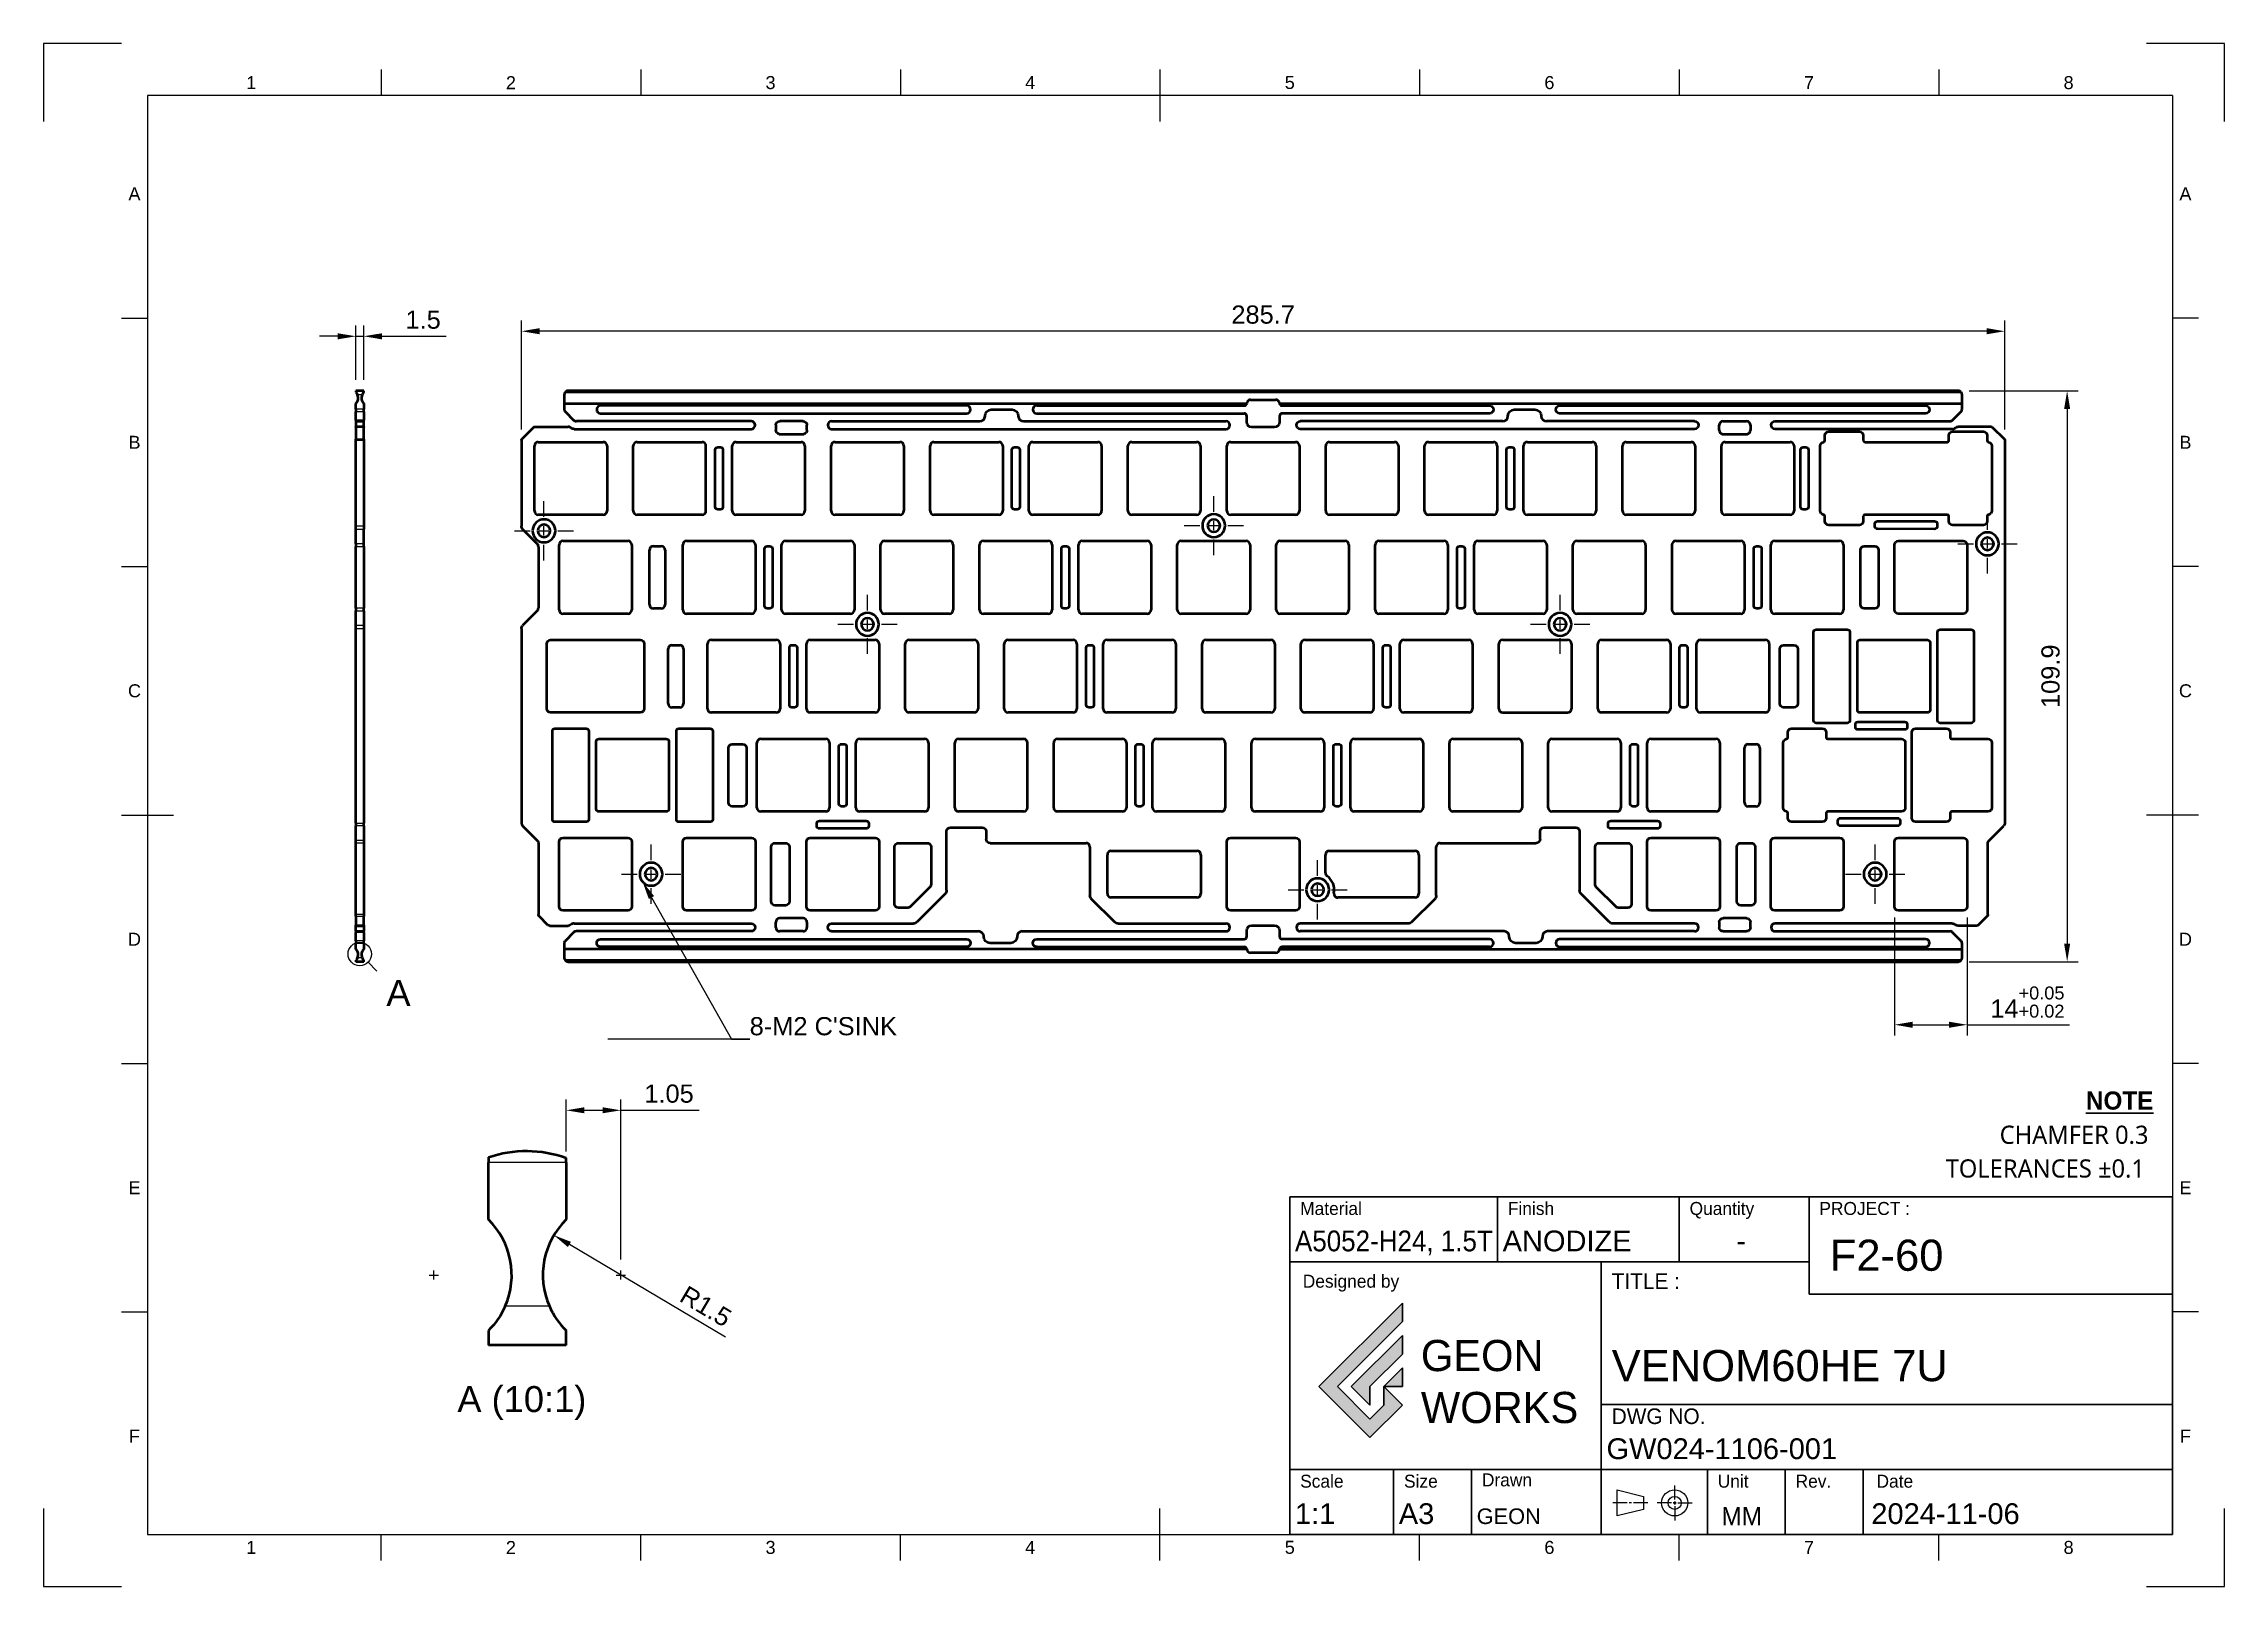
# Model space of a CAD drawing. Header units: millimetres. Extents: x 0 to 420, y 0 to 297.
import ezdxf
from ezdxf import colors
from ezdxf.entities.mleader import LeaderData, LeaderLine
from ezdxf.enums import TextEntityAlignment as Align
from ezdxf.math import Vec2, Vec3

# ---------------------------------------------------------------- set-up
doc = ezdxf.new("R2010")
doc.units = ezdxf.units.MM
doc.header["$LTSCALE"] = 0.75
doc.linetypes.add('CENTER2', pattern=[28.575, 19.05, -3.175, 3.175, -3.175])
for name, color, linetype, lineweight in [('BORDER', 7, 'Continuous', 25), ('Detail Boundary', 7, 'Continuous', 25), ('FD_Dimensions', 7, 'Continuous', 25), ('Hole Notes', 7, 'Continuous', 25), ('Smart Centers', 7, 'CENTER2', 25), ('TITLEBLOCK', 7, 'Continuous', 35), ('View Labels', 7, 'Continuous', 25), ('Visible', 7, 'Continuous', 50), ('Visible Narrow', 7, 'Continuous', 25)]:
    doc.layers.add(name, color=color, linetype=linetype, lineweight=lineweight)
doc.layers.add('SLD-0', color=7, linetype='Continuous')
doc.styles.add('FusionTitle', font='arial.ttf')
doc.styles.add('MtXpl___1', font='malgun.ttf')
doc.styles.add('MtXpl_Century_Gothic', font='GOTHIC.TTF')
doc.styles.add('MtXpl_OCR-A_BT', font='')
doc.styles.add('MtXpl_OCR-A_BT_1', font='')
doc.styles.get("Standard").update_dxf_attribs({"font": 'arial.ttf'})
doc.styles.get('MtXpl_OCR-A_BT').set_extended_font_data('OCR-A BT')
doc.styles.get('MtXpl_OCR-A_BT_1').set_extended_font_data('OCR-A BT', bold=True)
doc.dimstyles.new('Dim-ISO-25', dxfattribs={"dimtxt": 3.5, "dimasz": 3.5, "dimexe": 2.1, "dimexo": 2.1, "dimgap": 1.4, "dimtad": 1, "dimdsep": 46, "dimtxsty": 'Standard', "dimcen": 0, "dimazin": 2, "dimtp": 0.1, "dimtm": 0.1, "dimtfac": 0.714286, "dimtmove": 0, "dimatfit": 3, "dimfxl": 0, "dimarcsym": 0})

msp = doc.modelspace()

# ---------------------------------------------------------------- texts
at = {"layer": 'Detail Boundary', "insert": (68.342, 114.255), "char_height": 5, "attachment_point": 5}
msp.add_mtext('A', dxfattribs=at)
at = {"layer": 'View Labels', "insert": (92.105, 32.052), "char_height": 5, "width": 27.10437, "attachment_point": 8}
msp.add_mtext('A (10:1)', dxfattribs=at)

# ---------------------------------------------------------------- blocks, each defined once
blk = doc.blocks.new('ISO_A3_SHEET')
at = {"layer": 'BORDER'}
for p, q in [((65, 292), (65, 287)), ((115, 292), (115, 287)), ((165, 292), (165, 287)), ((215, 292), (215, 282)), ((265, 292), (265, 287)), ((315, 292), (315, 287)), ((365, 292), (365, 287)), ((410, 287), (20, 287)), ((20, 287), (20, 10)), ((410, 287), (410, 10)), ((15, 244.16666), (20, 244.16666)), ((415, 244.16666), (410, 244.16666)), ((15, 196.33333), (20, 196.33333)), ((415, 196.33333), (410, 196.33333)), ((15, 148.5), (25, 148.5)), ((415, 148.5), (405, 148.5)), ((15, 100.66667), (20, 100.66667)), ((415, 100.66667), (410, 100.66667)), ((15, 52.83334), (20, 52.83334)), ((415, 52.83334), (410, 52.83334)), ((215, 5), (215, 15)), ((20, 10), (410, 10)), ((65, 5), (65, 10)), ((115, 5), (115, 10)), ((165, 5), (165, 10)), ((265, 5), (265, 10)), ((315, 5), (315, 10)), ((365, 5), (365, 10))]:
    blk.add_line(p, q, dxfattribs=at)
at = {"layer": 'Defpoints'}
for p, q in [((15, 297), (0, 297)), ((0, 297), (0, 282)), ((420, 297), (405, 297)), ((420, 282), (420, 297)), ((0, 15), (0, 0)), ((420, 0), (420, 15)), ((0, 0), (15, 0)), ((405, 0), (420, 0))]:
    blk.add_line(p, q, dxfattribs=at)
at = {"layer": 'BORDER', "style": 'FusionTitle'}
for s, p in [('1', (40, 289.5)), ('2', (90, 289.5)), ('3', (140, 289.5)), ('4', (190, 289.5)), ('5', (240, 289.5)), ('6', (290, 289.5)), ('7', (340, 289.5)), ('8', (390, 289.5)), ('A', (17.5, 268.08333)), ('A', (412.5, 268.08333)), ('B', (17.5, 220.25)), ('B', (412.5, 220.25)), ('C', (17.5, 172.41667)), ('C', (412.5, 172.41667)), ('D', (17.5, 124.58334)), ('D', (412.5, 124.58334)), ('E', (17.5, 76.75001)), ('E', (412.5, 76.75001)), ('F', (17.5, 28.91668)), ('F', (412.5, 28.91668)), ('1', (40, 7.5)), ('2', (90, 7.5)), ('3', (140, 7.5)), ('4', (190, 7.5)), ('5', (240, 7.5)), ('6', (290, 7.5)), ('7', (340, 7.5)), ('8', (390, 7.5))]:
    blk.add_text(s, height=2.5, dxfattribs=at).set_placement(p, align=Align.MIDDLE)
blk = doc.blocks.new('*U2')
at = {"layer": 'Smart Centers', "color": 0, "ltscale": 0.75}
for p, q in [((0, 2.68), (0, 5.7)), ((-5.7, 0), (-2.68, 0)), ((2.68, 0), (5.7, 0)), ((0, -5.7), (0, -2.68))]:
    blk.add_line(p, q, dxfattribs=at)
at = {"layer": 'Smart Centers', "color": 0, "linetype": 'Continuous', "ltscale": 0.75}
for p, q in [((-0.89, 0), (0.89, 0)), ((0, -0.89), (0, 0.89))]:
    blk.add_line(p, q, dxfattribs=at)
blk = doc.blocks.new('*U3')
at = {"layer": 'Smart Centers', "color": 0, "ltscale": 0.75}
for p, q in [((0, 2.68), (0, 5.7)), ((-5.7, 0), (-2.68, 0)), ((2.68, 0), (5.7, 0)), ((0, -5.7), (0, -2.68))]:
    blk.add_line(p, q, dxfattribs=at)
at = {"layer": 'Smart Centers', "color": 0, "linetype": 'Continuous', "ltscale": 0.75}
for p, q in [((-0.89, 0), (0.89, 0)), ((0, -0.89), (0, 0.89))]:
    blk.add_line(p, q, dxfattribs=at)
blk = doc.blocks.new('*U4')
at = {"layer": 'Smart Centers', "color": 0, "ltscale": 0.75}
for p, q in [((0, 2.68), (0, 5.7)), ((-5.7, 0), (-2.68, 0)), ((2.68, 0), (5.7, 0)), ((0, -5.7), (0, -2.68))]:
    blk.add_line(p, q, dxfattribs=at)
at = {"layer": 'Smart Centers', "color": 0, "linetype": 'Continuous', "ltscale": 0.75}
for p, q in [((-0.89, 0), (0.89, 0)), ((0, -0.89), (0, 0.89))]:
    blk.add_line(p, q, dxfattribs=at)
blk = doc.blocks.new('*U5')
at = {"layer": 'Smart Centers', "color": 0, "ltscale": 0.75}
for p, q in [((0, 2.68), (0, 5.7)), ((-5.7, 0), (-2.68, 0)), ((2.68, 0), (5.7, 0)), ((0, -5.7), (0, -2.68))]:
    blk.add_line(p, q, dxfattribs=at)
at = {"layer": 'Smart Centers', "color": 0, "linetype": 'Continuous', "ltscale": 0.75}
for p, q in [((-0.89, 0), (0.89, 0)), ((0, -0.89), (0, 0.89))]:
    blk.add_line(p, q, dxfattribs=at)
blk = doc.blocks.new('*U6')
at = {"layer": 'Smart Centers', "color": 0, "ltscale": 0.75}
for p, q in [((0, 2.68), (0, 5.7)), ((-5.7, 0), (-2.68, 0)), ((2.68, 0), (5.7, 0)), ((0, -5.7), (0, -2.68))]:
    blk.add_line(p, q, dxfattribs=at)
at = {"layer": 'Smart Centers', "color": 0, "linetype": 'Continuous', "ltscale": 0.75}
for p, q in [((-0.89, 0), (0.89, 0)), ((0, -0.89), (0, 0.89))]:
    blk.add_line(p, q, dxfattribs=at)
blk = doc.blocks.new('*U7')
at = {"layer": 'Smart Centers', "color": 0, "ltscale": 0.75}
for p, q in [((0, 2.68), (0, 5.7)), ((-5.7, 0), (-2.68, 0)), ((2.68, 0), (5.7, 0)), ((0, -5.7), (0, -2.68))]:
    blk.add_line(p, q, dxfattribs=at)
at = {"layer": 'Smart Centers', "color": 0, "linetype": 'Continuous', "ltscale": 0.75}
for p, q in [((-0.89, 0), (0.89, 0)), ((0, -0.89), (0, 0.89))]:
    blk.add_line(p, q, dxfattribs=at)
blk = doc.blocks.new('*U8')
at = {"layer": 'Smart Centers', "color": 0, "ltscale": 0.75}
for p, q in [((0, 2.68), (0, 5.7)), ((-5.7, 0), (-2.68, 0)), ((2.68, 0), (5.7, 0)), ((0, -5.7), (0, -2.68))]:
    blk.add_line(p, q, dxfattribs=at)
at = {"layer": 'Smart Centers', "color": 0, "linetype": 'Continuous', "ltscale": 0.75}
for p, q in [((-0.89, 0), (0.89, 0)), ((0, -0.89), (0, 0.89))]:
    blk.add_line(p, q, dxfattribs=at)
blk = doc.blocks.new('*U9')
at = {"layer": 'Smart Centers', "color": 0, "ltscale": 0.75}
for p, q in [((0, 2.68), (0, 5.7)), ((-5.7, 0), (-2.68, 0)), ((2.68, 0), (5.7, 0)), ((0, -5.7), (0, -2.68))]:
    blk.add_line(p, q, dxfattribs=at)
at = {"layer": 'Smart Centers', "color": 0, "linetype": 'Continuous', "ltscale": 0.75}
for p, q in [((-0.89, 0), (0.89, 0)), ((0, -0.89), (0, 0.89))]:
    blk.add_line(p, q, dxfattribs=at)
blk = doc.blocks.new('TITLEGW')
h = blk.add_hatch(color=256)
h.dxf.hatch_style = 1
h.paths.add_polyline_path([(-148.32, 40.97), (-148.32, 44.55), (-164.4, 28.46), (-154.57, 18.63), (-148.32, 24.89), (-151.89, 28.46), (-151.89, 24.89), (-154.57, 22.21), (-160.83, 28.46)])
h.paths.add_polyline_path([(-148.32, 34.72), (-148.32, 38.29), (-158.15, 28.46), (-154.57, 24.89), (-154.57, 28.46)], flags=17)
h.paths.add_polyline_path([(-148.32, 32.04), (-151.89, 28.46), (-148.32, 28.46)], flags=16)
for p, q in [((-170, 0), (-170, 65)), ((-170, 65), (0, 65)), ((-130, 65), (-130, 52.5)), ((-95, 65), (-95, 52.5)), ((-70, 46.25), (-70, 65)), ((0, 0), (0, 65)), ((-110, 52.5), (-170, 52.5)), ((-110, 0), (-110, 52.5)), ((-110, 52.5), (-70, 52.5)), ((-70, 46.25), (0, 46.25)), ((-148.32, 44.55), (-164.4, 28.46)), ((-148.32, 44.55), (-148.32, 40.97)), ((-148.32, 40.97), (-160.83, 28.46)), ((-148.32, 38.29), (-158.15, 28.46)), ((-148.32, 38.29), (-148.32, 34.72)), ((-148.32, 34.72), (-154.57, 28.46)), ((-148.32, 32.04), (-151.89, 28.46)), ((-148.32, 32.04), (-148.32, 28.46)), ((-164.4, 28.46), (-154.57, 18.63)), ((-160.83, 28.46), (-154.57, 22.21)), ((-158.15, 28.46), (-154.57, 24.89)), ((-154.57, 24.89), (-154.57, 28.46)), ((-151.89, 28.46), (-148.32, 24.89)), ((-151.89, 28.46), (-151.89, 24.89)), ((-151.89, 28.46), (-148.32, 28.46)), ((-148.32, 24.89), (-154.57, 18.63)), ((-151.89, 24.89), (-154.57, 22.21)), ((-110, 25), (0, 25)), ((-170, 12.5), (0, 12.5)), ((-150, 12.5), (-150, 0)), ((-135, 12.5), (-135, 0)), ((-89.58, 0), (-89.58, 12.5)), ((-74.58, 0), (-74.58, 12.5)), ((-59.58, 0), (-59.58, 12.5)), ((-95.57, 6.07), (-96.17, 6.07)), ((-95.87, 5.77), (-95.87, 6.37)), ((0, 0), (-170, 0))]:
    blk.add_line(p, q)
at = {"layer": 'SLD-0'}
for p, q in [((-106.93, 3.55), (-106.93, 8.59)), ((-106.93, 8.59), (-101.89, 7.33)), ((-95.87, 6.7), (-95.87, 9.44)), ((-105.04, 6.07), (-107.77, 6.07)), ((-101.89, 4.81), (-106.93, 3.55)), ((-104.2, 6.07), (-104.62, 6.07)), ((-101.05, 6.07), (-103.78, 6.07)), ((-101.89, 7.33), (-101.89, 4.81)), ((-96.5, 6.07), (-99.24, 6.07)), ((-95.87, 5.44), (-95.87, 2.71)), ((-95.24, 6.07), (-92.51, 6.07)), ((-95.24, 6.07), (-92.51, 6.07))]:
    blk.add_line(p, q, dxfattribs=at)
for radius in [2.52, 1.26]:
    blk.add_circle((-95.87, 6.07), radius, dxfattribs=at)
for s, height, style, p in [('%%UNOTE', 3.5, 'MtXpl_OCR-A_BT_1', (-16.67, 81.78)), ('CHAMFER 0.3', 3.5, 'MtXpl___1', (-33.28, 75.19)), ('TOLERANCES ±0.1', 3.5, 'MtXpl___1', (-43.68, 68.7)), ('Material', 2.5, 'MtXpl_OCR-A_BT', (-168, 61.5)), ('Finish', 2.5, 'MtXpl_OCR-A_BT', (-128, 61.5)), ('Quantity', 2.5, 'MtXpl_OCR-A_BT', (-93, 61.5)), ('PROJECT :', 2.5, 'MtXpl_OCR-A_BT', (-68, 61.5)), ('Designed by', 2.5, 'MtXpl_OCR-A_BT', (-167.5, 47.5)), ('TITLE :', 3, 'MtXpl_OCR-A_BT', (-108, 47.25)), ('DWG NO.', 3, 'MtXpl_OCR-A_BT', (-108, 21.25)), ('Scale', 2.5, 'MtXpl_OCR-A_BT', (-168, 9)), ('Size', 2.5, 'MtXpl_OCR-A_BT', (-148, 9)), ('Drawn', 2.5, 'MtXpl_OCR-A_BT', (-133, 9.25)), ('Unit', 2.5, 'MtXpl_OCR-A_BT', (-87.58, 9)), ('Rev.', 2.5, 'MtXpl_OCR-A_BT', (-72.58, 9)), ('Date', 2.5, 'MtXpl_OCR-A_BT', (-57, 9)), ('MM', 3.5, 'MtXpl_Century_Gothic', (-86.85, 1.75))]:
    blk.add_text(s, height=height, dxfattribs=dict(style=style)).set_placement(p)
at = {"insert": (-144.75, 37.44), "char_height": 6, "attachment_point": 1}
blk.add_mtext_dynamic_manual_height_columns('{\\fa Astro Space|b0|i0|c0|p2;GEON\\PWORKS}', width=29.3157, gutter_width=12.5, heights=[0], dxfattribs=at)
for tag, p, height in [("MAT'L", (-169, 54.5), 4), ('FINISH', (-129, 54.5), 4), ('QUANTITY', (-84, 54.5), 4), ('PROJECT', (-66, 50.75), 6), ('TITLE_1', (-108, 29.5), 6), ('DWG_NO', (-109, 14.5), 4), ('SCALE', (-169, 2), 4), ('SIZE', (-149, 2), 4), ('DRAWN', (-134, 2), 3), ('CREATED_DATE', (-58, 2), 4)]:
    blk.add_attdef(tag, p, '', height=height)
blk = doc.blocks.new('*U11')
at = {"layer": 'Smart Centers', "color": 0, "linetype": 'Continuous', "ltscale": 0.75}
for p, q in [((-0.89, 0), (0.89, 0)), ((0, -0.89), (0, 0.89))]:
    blk.add_line(p, q, dxfattribs=at)
blk = doc.blocks.new('*U12')
at = {"layer": 'Smart Centers', "color": 0, "linetype": 'Continuous', "ltscale": 0.75}
for p, q in [((-0.89, 0), (0.89, 0)), ((0, -0.89), (0, 0.89))]:
    blk.add_line(p, q, dxfattribs=at)
blk = doc.blocks.new('*D13')
at = {"layer": 'Defpoints', "color": 0}
for p in [(111.15, 91.65), (100.65, 81.63), (111.15, 60.84)]:
    blk.add_point(p, dxfattribs=at)
at = {"layer": 'FD_Dimensions', "color": 0, "lineweight": -2}
for p, q in [((100.65, 83.73), (100.65, 93.75)), ((111.15, 62.94), (111.15, 93.75)), ((104.15, 91.65), (107.65, 91.65)), ((111.15, 91.65), (126.24, 91.65))]:
    blk.add_line(p, q, dxfattribs=at)
at = {"layer": 'FD_Dimensions', "color": 0}
for points in [[(104.15, 92.24), (104.15, 91.07), (100.65, 91.65)], [(107.65, 92.24), (107.65, 91.07), (111.15, 91.65)]]:
    blk.add_solid(points, dxfattribs=at)
at = {"layer": 'FD_Dimensions', "color": 0, "insert": (120.45, 94.84), "char_height": 3.5, "attachment_point": 5}
blk.add_mtext('1.05', dxfattribs=at)
blk = doc.blocks.new('*D14')
at = {"layer": 'Defpoints', "color": 0}
for p in [(111.15, 59.94), (124.04, 52.27)]:
    blk.add_point(p, dxfattribs=at)
at = {"layer": 'FD_Dimensions', "color": 0, "lineweight": -2}
blk.add_line((131.3, 47.96), (101.27, 65.82), dxfattribs=at)
at = {"layer": 'FD_Dimensions', "color": 0}
blk.add_solid([(101.57, 66.32), (100.97, 65.32), (98.26, 67.61)], dxfattribs=at)
at = {"layer": 'FD_Dimensions', "color": 0, "insert": (127.53, 53.9), "char_height": 3.5, "attachment_point": 5, "rotation": 329.2475}
blk.add_mtext('R1.5', dxfattribs=at)
blk = doc.blocks.new('*D15')
at = {"layer": 'Defpoints', "color": 0}
for p in [(61.65, 240.66), (60.15, 230.16), (61.65, 230.16)]:
    blk.add_point(p, dxfattribs=at)
at = {"layer": 'FD_Dimensions', "color": 0, "lineweight": -2}
for p, q in [((56.65, 240.66), (53.15, 240.66)), ((60.15, 232.26), (60.15, 242.76)), ((60.15, 240.66), (61.65, 240.66)), ((61.65, 232.26), (61.65, 242.76)), ((65.15, 240.66), (77.52, 240.66))]:
    blk.add_line(p, q, dxfattribs=at)
at = {"layer": 'FD_Dimensions', "color": 0}
for points in [[(56.65, 241.24), (56.65, 240.07), (60.15, 240.66)], [(65.15, 241.24), (65.15, 240.07), (61.65, 240.66)]]:
    blk.add_solid(points, dxfattribs=at)
at = {"layer": 'FD_Dimensions', "color": 0, "insert": (73.09, 243.84), "char_height": 3.5, "attachment_point": 5}
blk.add_mtext('1.5', dxfattribs=at)
blk = doc.blocks.new('*D16')
at = {"layer": 'Defpoints', "color": 0}
for p in [(368.72, 230.16), (368.72, 120.26), (389.72, 120.26)]:
    blk.add_point(p, dxfattribs=at)
at = {"layer": 'FD_Dimensions', "color": 0, "lineweight": -2}
for p, q in [((370.82, 230.16), (391.82, 230.16)), ((389.72, 226.66), (389.72, 123.76)), ((370.82, 120.26), (391.82, 120.26))]:
    blk.add_line(p, q, dxfattribs=at)
at = {"layer": 'FD_Dimensions', "color": 0}
for points in [[(389.13, 226.66), (390.3, 226.66), (389.72, 230.16)], [(389.13, 123.76), (390.3, 123.76), (389.72, 120.26)]]:
    blk.add_solid(points, dxfattribs=at)
at = {"layer": 'FD_Dimensions', "color": 0, "insert": (386.53, 175.21), "char_height": 3.5, "attachment_point": 5, "rotation": 90}
blk.add_mtext('109.9', dxfattribs=at)
blk = doc.blocks.new('*D17')
at = {"layer": 'Defpoints', "color": 0}
for p in [(92.02, 241.63), (92.02, 220.63), (377.72, 220.63)]:
    blk.add_point(p, dxfattribs=at)
at = {"layer": 'FD_Dimensions', "color": 0, "lineweight": -2}
for p, q in [((92.02, 222.73), (92.02, 243.73)), ((377.72, 222.73), (377.72, 243.73)), ((374.22, 241.63), (95.52, 241.63))]:
    blk.add_line(p, q, dxfattribs=at)
at = {"layer": 'FD_Dimensions', "color": 0}
for points in [[(95.52, 242.22), (95.52, 241.05), (92.02, 241.63)], [(374.22, 242.22), (374.22, 241.05), (377.72, 241.63)]]:
    blk.add_solid(points, dxfattribs=at)
at = {"layer": 'FD_Dimensions', "color": 0, "insert": (234.87, 244.82), "char_height": 3.5, "attachment_point": 5, "rotation": 360}
blk.add_mtext('285.7', dxfattribs=at)
blk = doc.blocks.new('*D18')
at = {"layer": 'Defpoints', "color": 0}
for p in [(356.46, 130.86), (370.46, 130.86), (370.46, 108.12)]:
    blk.add_point(p, dxfattribs=at)
at = {"layer": 'FD_Dimensions', "color": 0, "lineweight": -2}
for p, q in [((356.46, 128.76), (356.46, 106.02)), ((370.46, 128.76), (370.46, 106.02)), ((359.96, 108.12), (366.96, 108.12)), ((370.46, 108.12), (390.16, 108.12))]:
    blk.add_line(p, q, dxfattribs=at)
at = {"layer": 'FD_Dimensions', "color": 0}
for points in [[(359.96, 108.7), (359.96, 107.53), (356.46, 108.12)], [(366.96, 108.7), (366.96, 107.53), (370.46, 108.12)]]:
    blk.add_solid(points, dxfattribs=at)
at = {"layer": 'FD_Dimensions', "color": 0, "insert": (382.06, 112.49), "char_height": 3.5, "attachment_point": 5}
blk.add_mtext('14{\\H0.71429x;\\S+0.05^ +0.02;}', dxfattribs=at)

# ---------------------------------------------------------------- dimensions: what is measured, and where the dimension line sits
at = {"layer": 'FD_Dimensions'}
for p1, p2, distance, picture, middle in [((60.153, 230.158), (61.653, 230.158), 10.5, '*D15', (73.087, 243.845)), ((377.719, 220.633), (92.018, 220.633), -21, '*D17', (234.868, 244.82))]:
    dim = msp.add_aligned_dim(p1=p1, p2=p2, distance=distance, dimstyle='Dim-ISO-25', override={"dimlfac": 1, "dimclrd": 0, "dimclre": 0}, dxfattribs=at)
    dim.commit()
    dim.dimension.update_dxf_attribs({"geometry": picture, "text_midpoint": middle})
for base, p1, p2, angle, override, picture, middle in [((389.718, 120.258), (368.718, 230.158), (368.718, 120.258), 270, {"dimlfac": 1, "dimclrd": 0, "dimclre": 0}, '*D16', (386.531, 175.208)), ((370.456, 108.118), (356.456, 130.858), (370.456, 130.858), 180, {"dimgap": 1.4, "dimlfac": 1, "dimclrd": 0, "dimclre": 0, "dimtol": 1, "dimlim": 0, "dimtp": 0.05, "dimtm": -0.02}, '*D18', (382.06, 112.487))]:
    dim = msp.add_linear_dim(base=base, p1=p1, p2=p2, angle=angle, dimstyle='Dim-ISO-25', override=override, dxfattribs=at)
    dim.commit()
    dim.dimension.update_dxf_attribs({"geometry": picture, "text_midpoint": middle})
dim = msp.add_linear_dim(base=(111.154, 91.654), p1=(100.654, 81.628), p2=(111.154, 60.835), dimstyle='Dim-ISO-25', override={"dimlfac": 0.1, "dimclrd": 0, "dimclre": 0}, dxfattribs=at)
dim.commit()
dim.dimension.update_dxf_attribs({"geometry": '*D13', "text_midpoint": (120.448, 94.841)})
dim = msp.add_radius_dim(center=(111.154, 59.942), mpoint=(124.045, 52.272), dimstyle='Dim-ISO-25', override={"dimlfac": 0.1, "dimse1": 1, "dimclrd": 0, "dimclre": 0}, dxfattribs=at)
dim.commit()
dim.dimension.update_dxf_attribs({"geometry": '*D14', "text_midpoint": (125.904, 51.166), "dimtype": 164})

# ---------------------------------------------------------------- linework, layer by layer
at = {"layer": 'Detail Boundary'}
msp.add_line((62.479, 120.142), (64.167, 118.447), dxfattribs=at)
msp.add_circle((60.887, 121.74), 2.257, dxfattribs=at)
at = {"layer": 'Visible', "extrusion": (1, -2.22045e-16, 2.96266e-13)}
for p, q in [((61.653, 230.158), (60.153, 230.158)), ((60.153, 230.158), (60.153, 229.879)), ((60.153, 226.639), (60.153, 227.737)), ((61.653, 229.879), (61.653, 230.158)), ((61.653, 227.737), (61.653, 226.639)), ((60.153, 226.639), (60.153, 226.109)), ((60.153, 224.527), (60.153, 226.109)), ((60.153, 224.527), (60.153, 224.308)), ((60.153, 224.308), (60.153, 223.258)), ((60.153, 224.308), (61.653, 224.308)), ((60.153, 223.17), (60.153, 223.258)), ((61.653, 223.258), (60.153, 223.258)), ((60.153, 223.17), (60.153, 220.846)), ((61.653, 226.109), (61.653, 226.639)), ((61.653, 226.109), (61.653, 224.527)), ((61.653, 224.308), (61.653, 224.527)), ((61.653, 223.258), (61.653, 224.308)), ((61.653, 223.258), (61.653, 223.17)), ((61.653, 220.846), (61.653, 223.17)), ((60.153, 220.633), (60.153, 220.846)), ((60.153, 204.081), (60.153, 220.633)), ((61.653, 220.846), (61.653, 220.633)), ((61.653, 220.633), (61.653, 204.081)), ((60.153, 203.551), (60.153, 204.081)), ((60.153, 200.727), (60.153, 203.551)), ((61.653, 204.081), (61.653, 203.551)), ((61.653, 200.727), (61.653, 203.551)), ((60.153, 200.727), (60.153, 200.197)), ((60.153, 188.318), (60.153, 200.197)), ((61.653, 200.197), (61.653, 200.727)), ((61.653, 200.197), (61.653, 188.318)), ((60.153, 188.318), (60.153, 187.788)), ((60.153, 184.965), (60.153, 187.788)), ((60.153, 184.435), (60.153, 184.965)), ((61.653, 187.788), (61.653, 188.318)), ((61.653, 187.788), (61.653, 184.965)), ((61.653, 184.965), (61.653, 184.435)), ((60.153, 146.931), (60.153, 184.435)), ((61.653, 184.435), (61.653, 146.931)), ((60.153, 146.931), (60.153, 146.401)), ((60.153, 143.577), (60.153, 146.401)), ((60.153, 143.047), (60.153, 143.577)), ((60.153, 129.365), (60.153, 143.047)), ((61.653, 146.401), (61.653, 146.931)), ((61.653, 146.401), (61.653, 143.577)), ((61.653, 143.577), (61.653, 143.047)), ((61.653, 143.047), (61.653, 129.365)), ((60.153, 129.011), (60.153, 129.365)), ((60.153, 129.011), (60.153, 127.304)), ((60.153, 127.158), (60.153, 127.304)), ((60.153, 126.108), (60.153, 127.158)), ((60.153, 127.158), (61.653, 127.158)), ((60.153, 126.108), (60.153, 125.888)), ((60.153, 126.108), (61.653, 126.108)), ((61.653, 129.365), (61.653, 129.011)), ((61.653, 127.304), (61.653, 129.011)), ((61.653, 127.304), (61.653, 127.158)), ((61.653, 127.158), (61.653, 126.108)), ((61.653, 125.888), (61.653, 126.108)), ((60.153, 124.307), (60.153, 125.888)), ((60.153, 124.307), (60.153, 123.776)), ((60.153, 122.679), (60.153, 123.776)), ((61.653, 125.888), (61.653, 124.307)), ((61.653, 123.776), (61.653, 124.307)), ((61.653, 123.776), (61.653, 122.679)), ((60.153, 120.537), (60.153, 120.258)), ((61.653, 120.258), (60.153, 120.258)), ((61.653, 120.258), (61.653, 120.537)), ((85.654, 82.61), (85.654, 81.628)), ((85.654, 70.654), (85.654, 81.628)), ((100.654, 81.628), (100.654, 82.495)), ((100.654, 81.628), (100.654, 70.654)), ((85.654, 49.23), (85.654, 46.442)), ((100.654, 46.442), (85.654, 46.442)), ((100.654, 46.442), (100.654, 49.23))]:
    msp.add_line(p, q, dxfattribs=at)
at = {"layer": 'Visible'}
for p, q in [((100.268, 229.408), (100.268, 227.737)), ((100.268, 227.737), (231.717, 227.737)), ((100.268, 227.737), (100.268, 226.639)), ((369.302, 229.879), (100.435, 229.879)), ((234.868, 230.158), (101.018, 230.158)), ((177.768, 227.308), (107.268, 227.308)), ((191.268, 227.308), (231.222, 227.308)), ((232.468, 228.458), (237.268, 228.458)), ((368.718, 230.158), (234.868, 230.158)), ((238.02, 227.737), (369.468, 227.737)), ((238.514, 227.308), (278.468, 227.308)), ((291.968, 227.308), (362.468, 227.308)), ((369.468, 227.737), (369.468, 229.408)), ((369.468, 226.639), (369.468, 227.737)), ((92.106, 220.846), (94.43, 223.17)), ((94.642, 223.258), (101.004, 223.258)), ((100.488, 226.109), (102.069, 224.527)), ((102.175, 222.808), (136.268, 222.808)), ((136.268, 224.308), (102.6, 224.308)), ((107.268, 225.808), (177.768, 225.808)), ((141.018, 223.558), (141.018, 222.558)), ((146.268, 224.308), (141.768, 224.308)), ((147.018, 222.558), (147.018, 223.558)), ((151.768, 224.308), (180.318, 224.308)), ((151.768, 222.808), (227.709, 222.808)), ((181.318, 225.308), (181.318, 225.358)), ((182.518, 226.558), (186.518, 226.558)), ((187.718, 225.358), (187.718, 225.308)), ((188.718, 224.308), (227.709, 224.308)), ((191.268, 225.808), (231.218, 225.808)), ((231.718, 224.158), (231.718, 225.308)), ((237.018, 223.158), (232.718, 223.158)), ((238.018, 225.308), (238.018, 224.158)), ((278.468, 225.808), (238.518, 225.808)), ((281.018, 224.308), (242.028, 224.308)), ((317.968, 222.808), (242.028, 222.808)), ((282.018, 225.308), (282.018, 225.358)), ((283.218, 226.558), (287.218, 226.558)), ((288.418, 225.358), (288.418, 225.308)), ((317.968, 224.308), (289.418, 224.308)), ((362.468, 225.808), (291.968, 225.808)), ((322.718, 222.558), (322.718, 223.558)), ((323.468, 224.308), (327.968, 224.308)), ((328.718, 223.558), (328.718, 222.558)), ((333.468, 224.308), (367.137, 224.308)), ((367.561, 222.808), (333.468, 222.808)), ((367.667, 224.527), (369.249, 226.109)), ((375.094, 223.258), (368.733, 223.258)), ((375.307, 223.17), (377.631, 220.846)), ((92.018, 220.633), (92.018, 204.081)), ((94.518, 207.058), (94.518, 219.558)), ((95.268, 220.308), (107.768, 220.308)), ((108.518, 219.558), (108.518, 207.058)), ((113.568, 207.058), (113.568, 219.558)), ((114.318, 220.308), (126.818, 220.308)), ((127.568, 207.058), (127.568, 219.558)), ((129.343, 207.808), (129.343, 218.808)), ((129.843, 219.308), (130.343, 219.308)), ((130.843, 218.808), (130.843, 207.808)), ((132.618, 207.058), (132.618, 219.558)), ((133.368, 220.308), (145.868, 220.308)), ((141.632, 221.82), (146.405, 221.82)), ((146.618, 219.558), (146.618, 207.058)), ((151.668, 207.058), (151.668, 219.558)), ((152.418, 220.308), (164.918, 220.308)), ((165.668, 219.558), (165.668, 207.058)), ((170.718, 207.058), (170.718, 219.558)), ((171.468, 220.308), (183.968, 220.308)), ((184.718, 219.558), (184.718, 207.058)), ((186.493, 207.808), (186.493, 218.808)), ((186.993, 219.308), (187.493, 219.308)), ((187.993, 218.808), (187.993, 207.808)), ((189.768, 207.058), (189.768, 219.558)), ((190.518, 220.308), (203.018, 220.308)), ((203.768, 219.558), (203.768, 207.058)), ((208.818, 207.058), (208.818, 219.558)), ((209.568, 220.308), (222.068, 220.308)), ((222.818, 219.558), (222.818, 207.058)), ((227.868, 207.058), (227.868, 219.558)), ((228.618, 220.308), (241.118, 220.308)), ((241.868, 219.558), (241.868, 207.058)), ((246.918, 207.058), (246.918, 219.558)), ((247.668, 220.308), (260.168, 220.308)), ((260.918, 219.558), (260.918, 207.058)), ((265.968, 207.058), (265.968, 219.558)), ((266.718, 220.308), (279.218, 220.308)), ((279.968, 219.558), (279.968, 207.058)), ((281.743, 207.808), (281.743, 218.808)), ((282.243, 219.308), (282.743, 219.308)), ((283.243, 218.808), (283.243, 207.808)), ((285.018, 207.058), (285.018, 219.558)), ((285.768, 220.308), (298.268, 220.308)), ((299.018, 219.558), (299.018, 207.058)), ((304.068, 207.058), (304.068, 219.558)), ((304.818, 220.308), (317.318, 220.308)), ((318.068, 219.558), (318.068, 207.058)), ((323.118, 207.058), (323.118, 219.558)), ((323.332, 221.82), (328.105, 221.82)), ((323.868, 220.308), (336.368, 220.308)), ((337.118, 219.558), (337.118, 207.058)), ((338.393, 207.808), (338.393, 218.808)), ((338.893, 219.308), (339.393, 219.308)), ((339.893, 218.808), (339.893, 207.808)), ((342.168, 207.058), (342.168, 219.558)), ((343.055, 220.595), (343.055, 221.558)), ((343.805, 222.308), (349.705, 222.308)), ((350.455, 221.558), (350.455, 220.608)), ((350.755, 220.308), (366.631, 220.308)), ((366.931, 220.608), (366.931, 221.558)), ((367.681, 222.308), (373.581, 222.308)), ((374.331, 221.558), (374.331, 220.595)), ((375.218, 219.558), (375.218, 207.058)), ((377.719, 220.633), (377.719, 146.931)), ((107.768, 206.308), (95.268, 206.308)), ((126.818, 206.308), (114.318, 206.308)), ((130.343, 207.308), (129.843, 207.308)), ((145.868, 206.308), (133.368, 206.308)), ((164.918, 206.308), (152.418, 206.308)), ((183.968, 206.308), (171.468, 206.308)), ((187.493, 207.308), (186.993, 207.308)), ((203.018, 206.308), (190.518, 206.308)), ((222.068, 206.308), (209.568, 206.308)), ((241.118, 206.308), (228.618, 206.308)), ((260.168, 206.308), (247.668, 206.308)), ((279.218, 206.308), (266.718, 206.308)), ((282.743, 207.308), (282.243, 207.308)), ((298.268, 206.308), (285.768, 206.308)), ((317.318, 206.308), (304.818, 206.308)), ((336.368, 206.308), (323.868, 206.308)), ((339.393, 207.308), (338.893, 207.308)), ((343.055, 205.058), (343.055, 206.02)), ((350.455, 206.008), (350.455, 205.058)), ((366.631, 206.308), (350.755, 206.308)), ((366.931, 205.058), (366.931, 206.008)), ((374.331, 206.02), (374.331, 205.058)), ((95.061, 200.727), (92.238, 203.551)), ((349.705, 204.308), (343.805, 204.308)), ((352.693, 204.06), (352.693, 204.558)), ((353.193, 205.058), (364.193, 205.058)), ((364.193, 203.558), (353.193, 203.56)), ((364.693, 204.558), (364.693, 204.058)), ((373.581, 204.308), (367.681, 204.308)), ((95.281, 200.197), (95.281, 188.318)), ((99.281, 188.008), (99.281, 200.508)), ((100.031, 201.258), (112.531, 201.258)), ((113.281, 200.508), (113.281, 188.008)), ((116.687, 189.008), (116.687, 199.508)), ((117.437, 200.258), (118.937, 200.258)), ((119.687, 199.508), (119.687, 189.008)), ((123.093, 188.008), (123.093, 200.508)), ((123.843, 201.258), (136.343, 201.258)), ((137.093, 200.508), (137.093, 188.008)), ((138.868, 188.758), (138.868, 199.758)), ((139.368, 200.258), (139.868, 200.258)), ((140.368, 199.758), (140.368, 188.758)), ((142.143, 188.008), (142.143, 200.508)), ((142.893, 201.258), (155.393, 201.258)), ((156.143, 200.508), (156.143, 188.008)), ((161.193, 188.008), (161.193, 200.508)), ((161.943, 201.258), (174.443, 201.258)), ((175.193, 200.508), (175.193, 188.008)), ((180.243, 188.008), (180.243, 200.508)), ((180.993, 201.258), (193.493, 201.258)), ((194.243, 200.508), (194.243, 188.008)), ((196.018, 188.758), (196.018, 199.758)), ((196.518, 200.258), (197.018, 200.258)), ((197.518, 199.758), (197.518, 188.758)), ((199.293, 188.008), (199.293, 200.508)), ((200.043, 201.258), (212.543, 201.258)), ((213.293, 200.508), (213.293, 188.008)), ((218.343, 188.008), (218.343, 200.508)), ((219.093, 201.258), (231.593, 201.258)), ((232.343, 200.508), (232.343, 188.008)), ((237.393, 188.008), (237.393, 200.508)), ((238.143, 201.258), (250.643, 201.258)), ((251.393, 200.508), (251.393, 188.008)), ((256.443, 188.008), (256.443, 200.508)), ((257.193, 201.258), (269.693, 201.258)), ((270.443, 200.508), (270.443, 188.008)), ((272.218, 188.758), (272.218, 199.758)), ((272.718, 200.258), (273.218, 200.258)), ((273.718, 199.758), (273.718, 188.758)), ((275.493, 188.008), (275.493, 200.508)), ((276.243, 201.258), (288.743, 201.258)), ((289.493, 200.508), (289.493, 188.008)), ((294.543, 188.008), (294.543, 200.508)), ((295.293, 201.258), (307.793, 201.258)), ((308.543, 200.508), (308.543, 188.008)), ((313.593, 200.508), (313.593, 188.008)), ((314.343, 201.258), (326.843, 201.258)), ((327.593, 200.508), (327.593, 188.008)), ((329.368, 188.758), (329.368, 199.758)), ((329.868, 200.258), (330.368, 200.258)), ((330.868, 199.758), (330.868, 188.758)), ((332.643, 188.008), (332.643, 200.508)), ((333.393, 201.258), (345.893, 201.258)), ((346.643, 200.508), (346.643, 188.008)), ((349.906, 189.008), (349.906, 199.508)), ((350.656, 200.258), (352.656, 200.258)), ((353.406, 199.508), (353.406, 189.008)), ((356.455, 188.008), (356.455, 200.508)), ((357.205, 201.258), (369.705, 201.258)), ((370.455, 200.508), (370.455, 188.008)), ((95.061, 187.788), (92.238, 184.965)), ((112.531, 187.258), (100.031, 187.258)), ((118.937, 188.258), (117.437, 188.258)), ((136.343, 187.258), (123.843, 187.258)), ((139.868, 188.258), (139.368, 188.258)), ((155.393, 187.258), (142.893, 187.258)), ((174.443, 187.258), (161.943, 187.258)), ((193.493, 187.258), (180.993, 187.258)), ((197.018, 188.258), (196.518, 188.258)), ((212.543, 187.258), (200.043, 187.258)), ((231.593, 187.258), (219.093, 187.258)), ((250.643, 187.258), (238.143, 187.258)), ((269.693, 187.258), (257.193, 187.258)), ((273.218, 188.258), (272.718, 188.258)), ((288.743, 187.258), (276.243, 187.258)), ((307.793, 187.258), (295.293, 187.258)), ((326.843, 187.258), (314.343, 187.258)), ((330.368, 188.258), (329.868, 188.258)), ((345.893, 187.258), (333.393, 187.258)), ((352.656, 188.258), (350.656, 188.258)), ((369.705, 187.258), (357.205, 187.258)), ((92.018, 184.435), (92.018, 146.931)), ((96.899, 168.958), (96.899, 181.458)), ((97.649, 182.208), (114.912, 182.208)), ((115.662, 181.458), (115.662, 168.958)), ((121.009, 181.208), (122.509, 181.208)), ((127.856, 168.958), (127.856, 181.458)), ((128.606, 182.208), (141.106, 182.208)), ((141.856, 181.458), (141.856, 168.958)), ((143.631, 169.708), (143.631, 180.708)), ((144.131, 181.208), (144.631, 181.208)), ((145.131, 180.708), (145.131, 169.708)), ((146.906, 168.958), (146.906, 181.458)), ((147.656, 182.208), (160.156, 182.208)), ((160.906, 181.458), (160.906, 168.958)), ((165.956, 168.958), (165.956, 181.458)), ((166.706, 182.208), (179.206, 182.208)), ((179.956, 181.458), (179.956, 168.958)), ((185.006, 168.958), (185.006, 181.458)), ((185.756, 182.208), (198.256, 182.208)), ((199.006, 181.458), (199.006, 168.958)), ((200.781, 169.708), (200.781, 180.708)), ((201.281, 181.208), (201.781, 181.208)), ((202.281, 180.708), (202.281, 169.708)), ((204.056, 168.958), (204.056, 181.458)), ((204.806, 182.208), (217.306, 182.208)), ((218.056, 181.458), (218.056, 168.958)), ((223.106, 168.958), (223.106, 181.458)), ((223.856, 182.208), (236.356, 182.208)), ((237.106, 181.458), (237.106, 168.958)), ((242.156, 168.958), (242.156, 181.458)), ((242.906, 182.208), (255.406, 182.208)), ((256.156, 181.458), (256.156, 168.958)), ((257.931, 169.708), (257.931, 180.708)), ((258.431, 181.208), (258.931, 181.208)), ((259.431, 180.708), (259.431, 169.708)), ((261.206, 168.958), (261.206, 181.458)), ((261.956, 182.208), (274.456, 182.208)), ((275.206, 181.458), (275.206, 168.958)), ((280.256, 168.958), (280.256, 181.458)), ((281.006, 182.208), (293.506, 182.208)), ((294.256, 181.458), (294.256, 168.958)), ((299.306, 168.958), (299.306, 181.458)), ((300.056, 182.208), (312.556, 182.208)), ((313.306, 181.458), (313.306, 168.958)), ((315.081, 169.708), (315.081, 180.708)), ((315.581, 181.208), (316.081, 181.208)), ((316.581, 180.708), (316.581, 169.708)), ((318.356, 168.958), (318.356, 181.458)), ((319.106, 182.208), (331.606, 182.208)), ((332.356, 181.458), (332.356, 168.958)), ((335.106, 181.208), (337.106, 181.208)), ((340.874, 166.708), (340.874, 183.708)), ((341.374, 184.208), (347.374, 184.208)), ((347.874, 183.708), (347.874, 166.708)), ((349.312, 168.708), (349.312, 181.708)), ((349.812, 182.208), (362.812, 182.208)), ((363.312, 181.708), (363.312, 168.708)), ((364.75, 166.708), (364.75, 183.708)), ((365.25, 184.208), (371.25, 184.208)), ((371.75, 183.708), (371.75, 166.708)), ((120.259, 169.958), (120.259, 180.458)), ((123.259, 180.458), (123.259, 169.958)), ((334.356, 169.958), (334.356, 180.458)), ((337.856, 180.458), (337.856, 169.958)), ((114.912, 168.208), (97.649, 168.208)), ((122.509, 169.208), (121.009, 169.208)), ((141.106, 168.208), (128.606, 168.208)), ((144.631, 169.208), (144.131, 169.208)), ((160.156, 168.208), (147.656, 168.208)), ((179.206, 168.208), (166.706, 168.208)), ((198.256, 168.208), (185.756, 168.208)), ((201.781, 169.208), (201.281, 169.208)), ((217.306, 168.208), (204.806, 168.208)), ((236.356, 168.208), (223.856, 168.208)), ((255.406, 168.208), (242.906, 168.208)), ((258.931, 169.208), (258.431, 169.208)), ((274.456, 168.208), (261.956, 168.208)), ((281.006, 168.208), (293.506, 168.208)), ((312.556, 168.208), (300.056, 168.208)), ((316.081, 169.208), (315.581, 169.208)), ((331.606, 168.208), (319.106, 168.208)), ((337.106, 169.208), (335.106, 169.208)), ((362.812, 168.208), (349.812, 168.208)), ((97.986, 147.658), (97.986, 164.658)), ((98.486, 165.158), (104.486, 165.158)), ((104.986, 164.658), (104.986, 147.658)), ((121.862, 147.658), (121.862, 164.658)), ((122.362, 165.158), (128.362, 165.158)), ((128.862, 164.658), (128.862, 147.658)), ((335.911, 163.445), (335.911, 164.408)), ((336.661, 165.158), (342.561, 165.158)), ((347.374, 166.208), (341.374, 166.208)), ((343.311, 164.408), (343.311, 163.458)), ((348.93, 165.433), (348.93, 165.933)), ((349.43, 166.433), (358.43, 166.433)), ((358.43, 164.933), (349.43, 164.933)), ((358.93, 165.933), (358.93, 165.433)), ((359.787, 147.908), (359.787, 164.408)), ((360.537, 165.158), (366.437, 165.158)), ((371.25, 166.208), (365.25, 166.208)), ((367.187, 164.408), (367.187, 163.458)), ((106.424, 149.658), (106.424, 162.658)), ((106.924, 163.158), (119.924, 163.158)), ((120.424, 162.658), (120.424, 149.658)), ((131.881, 150.908), (131.881, 161.408)), ((132.631, 162.158), (134.631, 162.158)), ((135.381, 161.408), (135.381, 150.908)), ((137.381, 149.908), (137.381, 162.408)), ((138.131, 163.158), (150.631, 163.158)), ((151.381, 162.408), (151.381, 149.908)), ((153.156, 150.658), (153.156, 161.658)), ((153.656, 162.158), (154.156, 162.158)), ((154.656, 161.658), (154.656, 150.658)), ((156.431, 149.908), (156.431, 162.408)), ((157.181, 163.158), (169.681, 163.158)), ((170.431, 162.408), (170.431, 149.908)), ((175.481, 149.908), (175.481, 162.408)), ((176.231, 163.158), (188.731, 163.158)), ((189.481, 149.908), (189.481, 162.408)), ((194.531, 149.908), (194.531, 162.408)), ((195.281, 163.158), (207.781, 163.158)), ((208.531, 162.408), (208.531, 149.908)), ((210.306, 150.658), (210.306, 161.658)), ((210.806, 162.158), (211.306, 162.158)), ((211.806, 161.658), (211.806, 150.658)), ((213.581, 149.908), (213.581, 162.408)), ((214.331, 163.158), (226.831, 163.158)), ((227.581, 162.408), (227.581, 149.908)), ((232.631, 149.908), (232.631, 162.408)), ((233.381, 163.158), (245.881, 163.158)), ((246.631, 162.408), (246.631, 149.908)), ((248.406, 150.658), (248.406, 161.658)), ((248.906, 162.158), (249.406, 162.158)), ((249.906, 161.658), (249.906, 150.658)), ((251.681, 149.908), (251.681, 162.408)), ((252.431, 163.158), (264.931, 163.158)), ((265.681, 162.408), (265.681, 149.908)), ((270.731, 149.908), (270.731, 162.408)), ((271.481, 163.158), (283.981, 163.158)), ((284.731, 162.408), (284.731, 149.908)), ((289.781, 149.908), (289.781, 162.408)), ((290.531, 163.158), (303.031, 163.158)), ((303.781, 162.408), (303.781, 149.908)), ((305.556, 150.658), (305.556, 161.658)), ((306.056, 162.158), (306.556, 162.158)), ((307.056, 161.658), (307.056, 150.658)), ((308.831, 149.908), (308.831, 162.408)), ((309.581, 163.158), (322.081, 163.158)), ((322.831, 162.408), (322.831, 149.908)), ((327.551, 150.908), (327.551, 161.408)), ((328.301, 162.158), (329.801, 162.158)), ((330.551, 161.408), (330.551, 150.908)), ((335.024, 149.908), (335.024, 162.408)), ((343.611, 163.158), (357.799, 163.158)), ((358.549, 162.408), (358.549, 149.908)), ((367.487, 163.158), (374.468, 163.158)), ((375.218, 162.408), (375.218, 149.908)), ((104.486, 147.158), (98.486, 147.158)), ((119.924, 149.158), (106.924, 149.158)), ((128.362, 147.158), (122.362, 147.158)), ((134.631, 150.158), (132.631, 150.158)), ((150.631, 149.158), (138.131, 149.158)), ((149.406, 147.383), (158.406, 147.383)), ((154.156, 150.158), (153.656, 150.158)), ((169.681, 149.158), (157.181, 149.158)), ((188.731, 149.158), (176.231, 149.158)), ((207.781, 149.158), (195.281, 149.158)), ((211.306, 150.158), (210.806, 150.158)), ((226.831, 149.158), (214.331, 149.158)), ((245.881, 149.158), (233.381, 149.158)), ((249.406, 150.158), (248.906, 150.158)), ((264.931, 149.158), (252.431, 149.158)), ((283.981, 149.158), (271.481, 149.158)), ((303.031, 149.158), (290.531, 149.158)), ((301.806, 147.383), (310.806, 147.383)), ((306.556, 150.158), (306.056, 150.158)), ((322.081, 149.158), (309.581, 149.158)), ((329.801, 150.158), (328.301, 150.158)), ((335.911, 147.908), (335.911, 148.87)), ((342.561, 147.158), (336.661, 147.158)), ((343.311, 148.858), (343.311, 147.908)), ((357.799, 149.158), (343.611, 149.158)), ((345.549, 146.903), (345.549, 147.408)), ((346.049, 147.908), (357.049, 147.908)), ((357.549, 147.408), (357.549, 146.907)), ((366.437, 147.158), (360.537, 147.158)), ((367.187, 148.858), (367.187, 147.908)), ((374.468, 149.158), (367.487, 149.158)), ((92.238, 146.401), (95.061, 143.577)), ((95.281, 143.047), (95.281, 129.365)), ((99.281, 130.858), (99.281, 143.358)), ((100.031, 144.108), (112.531, 144.108)), ((113.281, 143.358), (113.281, 130.858)), ((123.093, 130.858), (123.093, 143.358)), ((123.843, 144.108), (136.343, 144.108)), ((137.093, 143.358), (137.093, 130.858)), ((140.874, 143.108), (142.874, 143.108)), ((146.906, 130.858), (146.906, 143.358)), ((147.656, 144.108), (160.156, 144.108)), ((148.906, 146.383), (148.906, 146.883)), ((158.406, 145.883), (149.406, 145.883)), ((158.906, 146.883), (158.906, 146.383)), ((160.906, 143.358), (160.906, 130.858)), ((164.656, 143.108), (170.168, 143.108)), ((173.918, 134.022), (173.918, 145.358)), ((174.668, 146.108), (180.768, 146.108)), ((181.518, 145.358), (181.518, 143.858)), ((182.268, 143.108), (200.768, 143.108)), ((227.868, 130.858), (227.868, 143.358)), ((228.618, 144.108), (241.118, 144.108)), ((241.868, 143.358), (241.868, 130.858)), ((268.968, 143.108), (287.468, 143.108)), ((288.218, 143.858), (288.218, 145.358)), ((288.968, 146.108), (295.068, 146.108)), ((295.818, 145.358), (295.818, 134.022)), ((299.568, 143.108), (305.081, 143.108)), ((301.306, 146.383), (301.306, 146.883)), ((310.806, 145.883), (301.806, 145.883)), ((308.831, 130.858), (308.831, 143.358)), ((309.581, 144.108), (322.081, 144.108)), ((311.306, 146.883), (311.306, 146.383)), ((322.831, 143.358), (322.831, 130.858)), ((326.862, 143.108), (328.862, 143.108)), ((332.643, 130.858), (332.643, 143.358)), ((333.393, 144.108), (345.893, 144.108)), ((357.05, 146.407), (346.05, 146.403)), ((346.643, 143.358), (346.643, 130.858)), ((356.456, 130.858), (356.456, 143.358)), ((357.206, 144.108), (369.706, 144.108)), ((370.456, 143.358), (370.456, 130.858)), ((374.456, 129.365), (374.456, 143.047)), ((374.675, 143.577), (377.499, 146.401)), ((140.124, 131.858), (140.124, 142.358)), ((143.624, 142.358), (143.624, 131.858)), ((163.906, 131.358), (163.906, 142.358)), ((170.918, 142.358), (170.918, 135.161)), ((201.518, 142.358), (201.518, 133.022)), ((204.868, 133.358), (204.868, 140.858)), ((205.618, 141.608), (222.118, 141.608)), ((222.868, 140.858), (222.868, 133.358)), ((246.868, 137.353), (246.868, 140.858)), ((247.618, 141.608), (264.118, 141.608)), ((264.868, 140.858), (264.868, 133.358)), ((268.218, 133.022), (268.218, 142.358)), ((298.818, 135.161), (298.818, 142.358)), ((305.831, 142.358), (305.831, 131.358)), ((326.112, 131.858), (326.112, 142.358)), ((329.612, 142.358), (329.612, 131.858)), ((170.699, 134.631), (166.895, 130.827)), ((302.841, 130.827), (299.038, 134.631)), ((142.874, 131.108), (140.874, 131.108)), ((166.365, 130.608), (164.656, 130.608)), ((173.625, 133.315), (168.211, 127.901)), ((206.225, 127.901), (201.811, 132.315)), ((222.118, 132.608), (205.618, 132.608)), ((264.118, 132.608), (249.247, 132.608)), ((267.925, 132.315), (263.511, 127.901)), ((301.525, 127.901), (296.111, 133.315)), ((305.081, 130.608), (303.372, 130.608)), ((328.862, 131.108), (326.862, 131.108)), ((97.134, 127.304), (95.427, 129.011)), ((97.488, 127.158), (101.004, 127.158)), ((112.531, 130.108), (100.031, 130.108)), ((102.175, 127.608), (136.268, 127.608)), ((136.268, 126.108), (102.6, 126.108)), ((136.343, 130.108), (123.843, 130.108)), ((141.018, 126.858), (141.018, 127.858)), ((146.268, 128.608), (141.768, 128.608)), ((146.268, 126.108), (141.768, 126.108)), ((147.018, 127.858), (147.018, 126.858)), ((160.156, 130.108), (147.656, 130.108)), ((151.768, 127.608), (167.504, 127.608)), ((151.768, 126.108), (180.068, 126.108)), ((188.468, 126.108), (227.709, 126.108)), ((206.932, 127.608), (227.709, 127.608)), ((241.118, 130.108), (228.618, 130.108)), ((231.718, 125.108), (231.718, 126.258)), ((232.718, 127.258), (237.018, 127.258)), ((238.018, 126.258), (238.018, 125.108)), ((262.804, 127.608), (242.028, 127.608)), ((281.268, 126.108), (242.028, 126.108)), ((317.968, 126.108), (289.668, 126.108)), ((317.968, 127.608), (302.232, 127.608)), ((322.081, 130.108), (309.581, 130.108)), ((322.718, 127.858), (322.718, 126.858)), ((327.968, 128.608), (323.468, 128.608)), ((323.468, 126.108), (327.968, 126.108)), ((328.718, 126.858), (328.718, 127.858)), ((345.893, 130.108), (333.393, 130.108)), ((367.561, 127.608), (333.468, 127.608)), ((333.468, 126.108), (367.137, 126.108)), ((369.706, 130.108), (357.206, 130.108)), ((372.249, 127.158), (368.733, 127.158)), ((374.309, 129.011), (372.602, 127.304)), ((100.268, 123.776), (100.268, 122.679)), ((231.717, 122.679), (100.268, 122.679)), ((100.268, 122.679), (100.268, 121.008)), ((102.069, 125.888), (100.488, 124.307)), ((107.268, 124.608), (177.768, 124.608)), ((177.768, 123.108), (107.268, 123.108)), ((181.068, 125.058), (181.068, 125.108)), ((186.268, 123.858), (182.268, 123.858)), ((187.468, 125.108), (187.468, 125.058)), ((191.268, 124.608), (231.218, 124.608)), ((191.268, 123.108), (231.222, 123.108)), ((237.268, 121.958), (232.468, 121.958)), ((238.02, 122.679), (369.468, 122.679)), ((278.468, 123.108), (238.514, 123.108)), ((278.468, 124.608), (238.518, 124.608)), ((282.268, 125.058), (282.268, 125.108)), ((287.468, 123.858), (283.468, 123.858)), ((288.668, 125.108), (288.668, 125.058)), ((362.468, 124.608), (291.968, 124.608)), ((291.968, 123.108), (362.468, 123.108)), ((369.249, 124.307), (367.667, 125.888)), ((369.468, 122.679), (369.468, 123.776)), ((369.468, 121.008), (369.468, 122.679)), ((100.435, 120.537), (369.302, 120.537)), ((101.018, 120.258), (234.868, 120.258)), ((234.868, 120.258), (368.718, 120.258))]:
    msp.add_line(p, q, dxfattribs=at)
at = {"layer": 'Visible', "extrusion": (0, 0, -1)}
for centre, radius in [((-225.369, 204.207), 2.2), ((-96.369, 203.207), 2.2), ((-96.369, 203.207), 1.2), ((-225.369, 204.207), 1.2), ((-374.369, 200.707), 2.2), ((-374.369, 200.707), 1.2), ((-158.669, 185.207), 2.2), ((-158.669, 185.207), 1.2), ((-292.069, 185.207), 2.2), ((-292.069, 185.207), 1.2), ((-116.997, 137.107), 2.2), ((-352.739, 137.107), 2.2), ((-116.997, 137.107), 1.2), ((-245.369, 134.107), 2.2), ((-245.369, 134.107), 1.2), ((-352.739, 137.107), 1.2)]:
    msp.add_circle(centre, radius, dxfattribs=at)
at = {"layer": 'Visible', "extrusion": (0, -2.22045e-16, -1)}
msp.add_arc((-59.103, 228.808), 1.5, 134.427, 156.42182, dxfattribs=at)
at = {"layer": 'Visible'}
for centre, radius, start, end in [((59.103, 228.808), 1.5, 314.427, 23.57818), ((62.703, 228.808), 1.5, 156.42182, 225.573), ((62.703, 228.808), 1.5, 134.427, 156.42182), ((101.018, 229.408), 0.75, 141.07624, 180), ((101.018, 229.408), 0.75, 90, 141.07624), ((107.268, 226.558), 0.75, 90, 270), ((177.768, 226.558), 0.75, 270, 90), ((191.268, 226.558), 0.75, 90, 270), ((231.222, 227.808), 0.5, 270, 351.8116), ((232.468, 227.708), 0.75, 90, 175.41143), ((237.268, 227.708), 0.75, 4.58857, 90), ((238.514, 227.808), 0.5, 188.1884, 270), ((368.718, 229.408), 0.75, 38.92377, 90), ((368.718, 229.408), 0.75, 0, 38.92377), ((101.018, 226.639), 0.75, 180, 225), ((101.004, 222.508), 0.75, 47.97537, 90), ((102.6, 225.058), 0.75, 225, 270), ((136.268, 223.558), 0.75, 270, 90), ((151.768, 223.558), 0.75, 90, 270), ((180.318, 225.308), 1, 270, 0), ((188.718, 225.308), 1, 180, 270), ((227.709, 223.558), 0.75, 270, 90), ((231.218, 225.308), 0.5, 0, 90), ((238.518, 225.308), 0.5, 90, 179.99994), ((281.018, 225.308), 1, 270, 0), ((289.418, 225.308), 1, 180, 270), ((323.468, 223.558), 0.75, 90, 180), ((327.968, 223.558), 0.75, 360, 90), ((367.137, 225.058), 0.75, 270, 315), ((367.561, 223.808), 1, 270, 312.02463), ((368.718, 226.639), 0.75, 315, 360), ((95.268, 219.558), 0.75, 90, 180), ((107.768, 219.558), 0.75, 0, 90), ((114.318, 219.558), 0.75, 90, 180), ((126.818, 219.558), 0.75, 0, 90), ((133.368, 219.558), 0.75, 90, 180), ((145.868, 219.558), 0.75, 0, 90), ((152.418, 219.558), 0.75, 90, 180), ((164.918, 219.558), 0.75, 0, 90), ((171.468, 219.558), 0.75, 90, 180), ((183.968, 219.558), 0.75, 0, 90), ((190.518, 219.558), 0.75, 90, 180), ((203.018, 219.558), 0.75, 0, 90), ((209.568, 219.558), 0.75, 90, 180), ((222.068, 219.558), 0.75, 0, 90), ((228.618, 219.558), 0.75, 90, 180), ((241.118, 219.558), 0.75, 0, 90), ((247.668, 219.558), 0.75, 90, 180), ((260.168, 219.558), 0.75, 0, 90), ((266.718, 219.558), 0.75, 90, 180), ((279.218, 219.558), 0.75, 0, 90), ((285.768, 219.558), 0.75, 90, 180), ((298.268, 219.558), 0.75, 0, 90), ((304.818, 219.558), 0.75, 90, 180), ((317.318, 219.558), 0.75, 0, 90), ((323.468, 222.558), 0.75, 180, 259.52464), ((323.868, 219.558), 0.75, 90, 180), ((327.968, 222.558), 0.75, 280.47536, 360), ((336.368, 219.558), 0.75, 0, 90), ((342.755, 220.595), 0.3, 278.93061, 0), ((350.755, 220.608), 0.3, 180, 270), ((366.631, 220.608), 0.3, 270, 0), ((374.631, 220.595), 0.3, 180, 261.06939), ((95.268, 207.058), 0.75, 180, 270), ((107.768, 207.058), 0.75, 270, 0), ((114.318, 207.058), 0.75, 180, 270), ((126.818, 207.058), 0.75, 270, 0), ((133.368, 207.058), 0.75, 180, 270), ((145.868, 207.058), 0.75, 270, 0), ((152.418, 207.058), 0.75, 180, 270), ((164.918, 207.058), 0.75, 270, 0), ((171.468, 207.058), 0.75, 180, 270), ((183.968, 207.058), 0.75, 270, 0), ((190.518, 207.058), 0.75, 180, 270), ((203.018, 207.058), 0.75, 270, 0), ((209.568, 207.058), 0.75, 180, 270), ((222.068, 207.058), 0.75, 270, 0), ((228.618, 207.058), 0.75, 180, 270), ((241.118, 207.058), 0.75, 270, 0), ((247.668, 207.058), 0.75, 180, 270), ((260.168, 207.058), 0.75, 270, 0), ((266.718, 207.058), 0.75, 180, 270), ((279.218, 207.058), 0.75, 270, 0), ((285.768, 207.058), 0.75, 180, 270), ((298.268, 207.058), 0.75, 270, 0), ((304.818, 207.058), 0.75, 180, 270), ((317.318, 207.058), 0.75, 270, 0), ((323.868, 207.058), 0.75, 180, 270), ((336.368, 207.058), 0.75, 270, 0), ((342.755, 206.02), 0.3, 0, 81.06939), ((350.755, 206.008), 0.3, 90, 180), ((366.631, 206.008), 0.3, 0, 90), ((374.631, 206.02), 0.3, 98.93061, 180), ((94.531, 200.197), 0.75, 0, 45), ((100.031, 200.508), 0.75, 90, 180), ((112.531, 200.508), 0.75, 0, 90), ((117.437, 199.508), 0.75, 90, 180), ((118.937, 199.508), 0.75, 0, 90), ((123.843, 200.508), 0.75, 90, 180), ((136.343, 200.508), 0.75, 0, 90), ((142.893, 200.508), 0.75, 90, 180), ((155.393, 200.508), 0.75, 0, 90), ((161.943, 200.508), 0.75, 90, 180), ((174.443, 200.508), 0.75, 0, 90), ((180.993, 200.508), 0.75, 90, 180), ((193.493, 200.508), 0.75, 0, 90), ((200.043, 200.508), 0.75, 90, 180), ((212.543, 200.508), 0.75, 0, 90), ((219.093, 200.508), 0.75, 90, 180), ((231.593, 200.508), 0.75, 0, 90), ((238.143, 200.508), 0.75, 90, 180), ((250.643, 200.508), 0.75, 0, 90), ((257.193, 200.508), 0.75, 90, 180), ((269.693, 200.508), 0.75, 0, 90), ((276.243, 200.508), 0.75, 90, 180), ((288.743, 200.508), 0.75, 0, 90), ((295.293, 200.508), 0.75, 90, 180), ((307.793, 200.508), 0.75, 0, 90), ((314.343, 200.508), 0.75, 90, 180), ((326.843, 200.508), 0.75, 0, 90), ((333.393, 200.508), 0.75, 90, 180), ((345.893, 200.508), 0.75, 0, 90), ((117.437, 189.008), 0.75, 180, 270), ((118.937, 189.008), 0.75, 270, 0), ((94.531, 188.318), 0.75, 315, 0), ((100.031, 188.008), 0.75, 180, 270), ((112.531, 188.008), 0.75, 270, 0), ((123.843, 188.008), 0.75, 180, 270), ((136.343, 188.008), 0.75, 270, 0), ((142.893, 188.008), 0.75, 180, 270), ((155.393, 188.008), 0.75, 270, 0), ((161.943, 188.008), 0.75, 180, 270), ((174.443, 188.008), 0.75, 270, 0), ((180.993, 188.008), 0.75, 180, 270), ((193.493, 188.008), 0.75, 270, 0), ((200.043, 188.008), 0.75, 180, 270), ((212.543, 188.008), 0.75, 270, 0), ((219.093, 188.008), 0.75, 180, 270), ((231.593, 188.008), 0.75, 270, 0), ((238.143, 188.008), 0.75, 180, 270), ((250.643, 188.008), 0.75, 270, 0), ((257.193, 188.008), 0.75, 180, 270), ((269.693, 188.008), 0.75, 270, 0), ((276.243, 188.008), 0.75, 180, 270), ((288.743, 188.008), 0.75, 270, 0), ((295.293, 188.008), 0.75, 180, 270), ((307.793, 188.008), 0.75, 270, 0), ((314.343, 188.008), 0.75, 180, 270), ((326.843, 188.008), 0.75, 270, 0), ((333.393, 188.008), 0.75, 180, 270), ((345.893, 188.008), 0.75, 270, 0), ((121.009, 180.458), 0.75, 90, 180), ((122.509, 180.458), 0.75, 0, 90), ((128.606, 181.458), 0.75, 90, 180), ((141.106, 181.458), 0.75, 0, 90), ((147.656, 181.458), 0.75, 90, 180), ((160.156, 181.458), 0.75, 0, 90), ((166.706, 181.458), 0.75, 90, 180), ((179.206, 181.458), 0.75, 0, 90), ((185.756, 181.458), 0.75, 90, 180), ((198.256, 181.458), 0.75, 0, 90), ((204.806, 181.458), 0.75, 90, 180), ((217.306, 181.458), 0.75, 0, 90), ((223.856, 181.458), 0.75, 90, 180), ((236.356, 181.458), 0.75, 0, 90), ((242.906, 181.458), 0.75, 90, 180), ((255.406, 181.458), 0.75, 0, 90), ((261.956, 181.458), 0.75, 90, 180), ((274.456, 181.458), 0.75, 0, 90), ((281.006, 181.458), 0.75, 90, 180), ((293.506, 181.458), 0.75, 0, 90), ((300.056, 181.458), 0.75, 90, 180), ((312.556, 181.458), 0.75, 0, 90), ((319.106, 181.458), 0.75, 90, 180), ((331.606, 181.458), 0.75, 0, 90), ((121.009, 169.958), 0.75, 180, 270), ((122.509, 169.958), 0.75, 270, 0), ((128.606, 168.958), 0.75, 180, 270), ((141.106, 168.958), 0.75, 270, 0), ((147.656, 168.958), 0.75, 180, 270), ((160.156, 168.958), 0.75, 270, 0), ((166.706, 168.958), 0.75, 180, 270), ((179.206, 168.958), 0.75, 270, 0), ((185.756, 168.958), 0.75, 180, 270), ((198.256, 168.958), 0.75, 270, 0), ((204.806, 168.958), 0.75, 180, 270), ((217.306, 168.958), 0.75, 270, 0), ((223.856, 168.958), 0.75, 180, 270), ((236.356, 168.958), 0.75, 270, 0), ((242.906, 168.958), 0.75, 180, 270), ((255.406, 168.958), 0.75, 270, 0), ((261.956, 168.958), 0.75, 180, 270), ((274.456, 168.958), 0.75, 270, 0), ((281.006, 168.958), 0.75, 180, 270), ((293.506, 168.958), 0.75, 270, 0), ((300.056, 168.958), 0.75, 180, 270), ((312.556, 168.958), 0.75, 270, 0), ((319.106, 168.958), 0.75, 180, 270), ((331.606, 168.958), 0.75, 270, 0), ((138.131, 162.408), 0.75, 90, 180), ((150.631, 162.408), 0.75, 0, 90), ((157.181, 162.408), 0.75, 90, 180), ((169.681, 162.408), 0.75, 0, 90), ((176.231, 162.408), 0.75, 90, 180), ((188.731, 162.408), 0.75, 0, 90), ((195.281, 162.408), 0.75, 90, 180), ((207.781, 162.408), 0.75, 0, 90), ((214.331, 162.408), 0.75, 90, 180), ((226.831, 162.408), 0.75, 0, 90), ((233.381, 162.408), 0.75, 90, 180), ((245.881, 162.408), 0.75, 0, 90), ((252.431, 162.408), 0.75, 90, 180), ((264.931, 162.408), 0.75, 0, 90), ((271.481, 162.408), 0.75, 90, 180), ((283.981, 162.408), 0.75, 0, 90), ((290.531, 162.408), 0.75, 90, 180), ((303.031, 162.408), 0.75, 0, 90), ((309.581, 162.408), 0.75, 90, 180), ((322.081, 162.408), 0.75, 0, 90), ((328.301, 161.408), 0.75, 90, 180), ((329.801, 161.408), 0.75, 0, 90), ((335.611, 163.445), 0.3, 278.93061, 0), ((343.611, 163.458), 0.3, 180, 270), ((367.487, 163.458), 0.3, 180, 270), ((138.131, 149.908), 0.75, 180, 270), ((150.631, 149.908), 0.75, 270, 0), ((157.181, 149.908), 0.75, 180, 270), ((169.681, 149.908), 0.75, 270, 0), ((176.231, 149.908), 0.75, 180, 270), ((188.731, 149.908), 0.75, 270, 0), ((195.281, 149.908), 0.75, 180, 270), ((207.781, 149.908), 0.75, 270, 0), ((214.331, 149.908), 0.75, 180, 270), ((226.831, 149.908), 0.75, 270, 0), ((233.381, 149.908), 0.75, 180, 270), ((245.881, 149.908), 0.75, 270, 0), ((252.431, 149.908), 0.75, 180, 270), ((264.931, 149.908), 0.75, 270, 0), ((271.481, 149.908), 0.75, 180, 270), ((283.981, 149.908), 0.75, 270, 0), ((290.531, 149.908), 0.75, 180, 270), ((303.031, 149.908), 0.75, 270, 0), ((309.581, 149.908), 0.75, 180, 270), ((322.081, 149.908), 0.75, 270, 0), ((328.301, 150.908), 0.75, 180, 270), ((329.801, 150.908), 0.75, 270, 0), ((335.611, 148.87), 0.3, 0, 81.06939), ((343.611, 148.858), 0.3, 90, 180), ((367.487, 148.858), 0.3, 90, 180), ((92.768, 146.931), 0.75, 180, 225), ((200.768, 142.358), 0.75, 0, 90), ((268.968, 142.358), 0.75, 90, 180), ((205.618, 140.858), 0.75, 90, 180), ((222.118, 140.858), 0.75, 360, 90), ((247.618, 140.858), 0.75, 90, 180), ((264.118, 140.858), 0.75, 360, 90), ((247.618, 137.353), 0.75, 180, 235.28547), ((245.369, 134.107), 3.2, 349.0798, 55.28547), ((205.618, 133.358), 0.75, 180, 270), ((222.118, 133.358), 0.75, 270, 360), ((249.247, 133.358), 0.75, 169.0798, 270), ((264.118, 133.358), 0.75, 270, 360), ((102.175, 126.608), 1, 90, 132.02463), ((102.6, 125.358), 0.75, 90, 135), ((141.768, 127.858), 0.75, 90, 180), ((141.768, 126.858), 0.75, 180, 270), ((146.268, 127.858), 0.75, 0, 90), ((146.268, 126.858), 0.75, 270, 0), ((180.068, 125.108), 1, 0, 90), ((188.468, 125.108), 1, 90, 180), ((227.709, 126.858), 0.75, 270, 90), ((242.028, 126.858), 0.75, 90, 270), ((281.268, 125.108), 1, 0, 90), ((289.668, 125.108), 1, 90, 180), ((317.968, 126.858), 0.75, 270, 90), ((333.468, 126.858), 0.75, 90, 270), ((367.137, 125.358), 0.75, 45, 90), ((59.103, 121.608), 1.5, 336.42182, 45.573), ((62.703, 121.608), 1.5, 134.427, 203.57818), ((101.018, 123.776), 0.75, 135, 180), ((231.218, 125.108), 0.5, 270, 0), ((231.222, 122.608), 0.5, 8.1884, 90), ((232.468, 122.708), 0.75, 184.58857, 270), ((237.268, 122.708), 0.75, 270, 355.41143), ((238.518, 125.108), 0.5, 180, 270), ((238.514, 122.608), 0.5, 90, 171.8116), ((278.468, 123.858), 0.75, 270, 90), ((291.968, 123.858), 0.75, 90, 270), ((362.468, 123.858), 0.75, 270, 90), ((368.718, 123.776), 0.75, 360, 45), ((62.703, 121.608), 1.5, 203.57818, 225.573), ((101.018, 121.008), 0.75, 180, 218.92374), ((101.018, 121.008), 0.75, 218.92374, 270), ((368.718, 121.008), 0.75, 270, 321.07624), ((368.718, 121.008), 0.75, 321.07624, 360), ((75.154, 59.942), 15, 336.42182, 45.573), ((111.154, 59.942), 15, 134.427, 203.57818), ((111.154, 59.942), 15, 203.57818, 225.573)]:
    msp.add_arc(centre, radius, start, end, dxfattribs=at)
at = {"layer": 'Visible', "extrusion": (0, 0, -1)}
for centre, radius, start, end in [((-278.468, 226.558), 0.75, 90, 270), ((-291.968, 226.558), 0.75, 270, 90), ((-362.468, 226.558), 0.75, 90, 270), ((-94.642, 222.958), 0.3, 45, 90), ((-102.175, 223.808), 1, 270, 312.02463), ((-141.768, 223.558), 0.75, 0, 90), ((-146.268, 223.558), 0.75, 90, 180), ((-182.518, 225.358), 1.2, 0, 90), ((-186.518, 225.358), 1.2, 90, 180), ((-232.718, 224.158), 1, 270, 0), ((-237.018, 224.158), 1, 180, 270), ((-242.028, 223.558), 0.75, 270, 90), ((-283.218, 225.358), 1.2, 0, 90), ((-287.218, 225.358), 1.2, 90, 180), ((-317.968, 223.558), 0.75, 90, 270), ((-333.468, 223.558), 0.75, 270, 90), ((-368.733, 222.508), 0.75, 47.97537, 90), ((-375.094, 222.958), 0.3, 90, 135), ((-92.318, 220.633), 0.3, 0, 45), ((-129.843, 218.808), 0.5, 0, 90), ((-130.343, 218.808), 0.5, 90, 180), ((-141.768, 222.558), 0.75, 280.47531, 0), ((-146.268, 222.558), 0.75, 180, 259.52469), ((-186.993, 218.808), 0.5, 0, 90), ((-187.493, 218.808), 0.5, 90, 180), ((-282.243, 218.808), 0.5, 0, 90), ((-282.743, 218.808), 0.5, 90, 180), ((-338.893, 218.808), 0.5, 0, 90), ((-339.393, 218.808), 0.5, 90, 180), ((-342.918, 219.558), 0.75, 0, 81.06939), ((-343.805, 221.558), 0.75, 0, 90), ((-349.705, 221.558), 0.75, 90, 180), ((-367.681, 221.558), 0.75, 0, 90), ((-373.581, 221.558), 0.75, 90, 180), ((-374.468, 219.558), 0.75, 98.93061, 180), ((-377.419, 220.633), 0.3, 135, 180), ((-129.843, 207.808), 0.5, 270, 0), ((-130.343, 207.808), 0.5, 180, 270), ((-186.993, 207.808), 0.5, 270, 0), ((-187.493, 207.808), 0.5, 180, 270), ((-282.243, 207.808), 0.5, 270, 0), ((-282.743, 207.808), 0.5, 180, 270), ((-338.893, 207.808), 0.5, 270, 0), ((-339.393, 207.808), 0.5, 180, 270), ((-342.918, 207.058), 0.75, 278.93061, 0), ((-374.468, 207.058), 0.75, 180, 261.06939), ((-92.768, 204.081), 0.75, 315, 0), ((-343.805, 205.058), 0.75, 270, 0), ((-349.705, 205.058), 0.75, 180, 270), ((-353.193, 204.558), 0.5, 0, 90), ((-353.193, 204.06), 0.5, 270.01076, 0), ((-364.193, 204.558), 0.5, 90, 180), ((-364.193, 204.058), 0.5, 180, 270.01076), ((-367.681, 205.058), 0.75, 270, 0), ((-373.581, 205.058), 0.75, 180, 270), ((-139.368, 199.758), 0.5, 0, 90), ((-139.868, 199.758), 0.5, 90, 180), ((-196.518, 199.758), 0.5, 0, 90), ((-197.018, 199.758), 0.5, 90, 180), ((-272.718, 199.758), 0.5, 0, 90), ((-273.218, 199.758), 0.5, 90, 180), ((-329.868, 199.758), 0.5, 0, 90), ((-330.368, 199.758), 0.5, 90, 180), ((-350.656, 199.508), 0.75, 0, 90), ((-352.656, 199.508), 0.75, 90, 180), ((-357.205, 200.508), 0.75, 0, 90), ((-369.705, 200.508), 0.75, 90, 180), ((-350.656, 189.008), 0.75, 270, 0), ((-352.656, 189.008), 0.75, 180, 270), ((-92.768, 184.435), 0.75, 0, 45), ((-139.368, 188.758), 0.5, 270, 0), ((-139.868, 188.758), 0.5, 180, 270), ((-196.518, 188.758), 0.5, 270, 0), ((-197.018, 188.758), 0.5, 180, 270), ((-272.718, 188.758), 0.5, 270, 0), ((-273.218, 188.758), 0.5, 180, 270), ((-329.868, 188.758), 0.5, 270, 0), ((-330.368, 188.758), 0.5, 180, 270), ((-357.205, 188.008), 0.75, 270, 0), ((-369.705, 188.008), 0.75, 180, 270), ((-97.649, 181.458), 0.75, 0, 90), ((-114.912, 181.458), 0.75, 90, 180), ((-144.131, 180.708), 0.5, 0, 90), ((-144.631, 180.708), 0.5, 90, 180), ((-201.281, 180.708), 0.5, 0, 90), ((-201.781, 180.708), 0.5, 90, 180), ((-258.431, 180.708), 0.5, 0, 90), ((-258.931, 180.708), 0.5, 90, 180), ((-315.581, 180.708), 0.5, 0, 90), ((-316.081, 180.708), 0.5, 90, 180), ((-335.106, 180.458), 0.75, 0, 90), ((-337.106, 180.458), 0.75, 90, 180), ((-341.374, 183.708), 0.5, 0, 90), ((-347.374, 183.708), 0.5, 90, 180), ((-349.812, 181.708), 0.5, 0, 90), ((-362.812, 181.708), 0.5, 90, 180), ((-365.25, 183.708), 0.5, 0, 90), ((-371.25, 183.708), 0.5, 90, 180), ((-97.649, 168.958), 0.75, 270, 0), ((-114.912, 168.958), 0.75, 180, 270), ((-144.131, 169.708), 0.5, 270, 0), ((-144.631, 169.708), 0.5, 180, 270), ((-201.281, 169.708), 0.5, 270, 0), ((-201.781, 169.708), 0.5, 180, 270), ((-258.431, 169.708), 0.5, 270, 0), ((-258.931, 169.708), 0.5, 180, 270), ((-315.581, 169.708), 0.5, 270, 0), ((-316.081, 169.708), 0.5, 180, 270), ((-335.106, 169.958), 0.75, 270, 0), ((-337.106, 169.958), 0.75, 180, 270), ((-349.812, 168.708), 0.5, 270, 0), ((-362.812, 168.708), 0.5, 180, 270), ((-98.486, 164.658), 0.5, 0, 90), ((-104.486, 164.658), 0.5, 90, 180), ((-122.362, 164.658), 0.5, 0, 90), ((-128.362, 164.658), 0.5, 90, 180), ((-336.661, 164.408), 0.75, 0, 90), ((-341.374, 166.708), 0.5, 270, 0), ((-342.561, 164.408), 0.75, 90, 180), ((-347.374, 166.708), 0.5, 180, 270), ((-349.43, 165.933), 0.5, 0, 90), ((-349.43, 165.433), 0.5, 270, 0), ((-358.43, 165.933), 0.5, 90, 180), ((-358.43, 165.433), 0.5, 180, 270), ((-360.537, 164.408), 0.75, 0, 90), ((-365.25, 166.708), 0.5, 270, 0), ((-366.437, 164.408), 0.75, 90, 180), ((-371.25, 166.708), 0.5, 180, 270), ((-106.924, 162.658), 0.5, 0, 90), ((-119.924, 162.658), 0.5, 90, 180), ((-132.631, 161.408), 0.75, 0, 90), ((-134.631, 161.408), 0.75, 90, 180), ((-153.656, 161.658), 0.5, 0, 90), ((-154.156, 161.658), 0.5, 90, 180), ((-210.806, 161.658), 0.5, 0, 90), ((-211.306, 161.658), 0.5, 90, 180), ((-248.906, 161.658), 0.5, 0, 90), ((-249.406, 161.658), 0.5, 90, 180), ((-306.056, 161.658), 0.5, 0, 90), ((-306.556, 161.658), 0.5, 90, 180), ((-335.774, 162.408), 0.75, 0, 81.06939), ((-357.799, 162.408), 0.75, 90, 180), ((-374.468, 162.408), 0.75, 90, 180), ((-98.486, 147.658), 0.5, 270, 0), ((-104.486, 147.658), 0.5, 180, 270), ((-106.924, 149.658), 0.5, 270, 0), ((-119.924, 149.658), 0.5, 180, 270), ((-122.362, 147.658), 0.5, 270, 0), ((-128.362, 147.658), 0.5, 180, 270), ((-132.631, 150.908), 0.75, 270, 0), ((-134.631, 150.908), 0.75, 180, 270), ((-149.406, 146.883), 0.5, 0, 90), ((-153.656, 150.658), 0.5, 270, 0), ((-154.156, 150.658), 0.5, 180, 270), ((-158.406, 146.883), 0.5, 90, 180), ((-210.806, 150.658), 0.5, 270, 0), ((-211.306, 150.658), 0.5, 180, 270), ((-248.906, 150.658), 0.5, 270, 0), ((-249.406, 150.658), 0.5, 180, 270), ((-301.806, 146.883), 0.5, 0, 90), ((-306.056, 150.658), 0.5, 270, 0), ((-306.556, 150.658), 0.5, 180, 270), ((-310.806, 146.883), 0.5, 90, 180), ((-335.774, 149.908), 0.75, 278.93061, 0), ((-336.661, 147.908), 0.75, 270, 0), ((-342.561, 147.908), 0.75, 180, 270), ((-346.049, 147.408), 0.5, 359.99999, 90), ((-357.049, 147.408), 0.5, 90, 180), ((-357.799, 149.908), 0.75, 180, 270), ((-360.537, 147.908), 0.75, 270, 0), ((-366.437, 147.908), 0.75, 180, 270), ((-374.468, 149.908), 0.75, 180, 270), ((-94.531, 143.047), 0.75, 135, 180), ((-100.031, 143.358), 0.75, 0, 90), ((-112.531, 143.358), 0.75, 90, 180), ((-123.843, 143.358), 0.75, 0, 90), ((-136.343, 143.358), 0.75, 90, 180), ((-140.874, 142.358), 0.75, 0, 90), ((-142.874, 142.358), 0.75, 90, 180), ((-147.656, 143.358), 0.75, 0, 90), ((-149.406, 146.383), 0.5, 270, 0), ((-158.406, 146.383), 0.5, 180, 270), ((-160.156, 143.358), 0.75, 90, 180), ((-164.656, 142.358), 0.75, 0, 90), ((-170.168, 142.358), 0.75, 90, 180), ((-174.668, 145.358), 0.75, 0, 90), ((-180.768, 145.358), 0.75, 90, 180), ((-182.268, 143.858), 0.75, 270, 0), ((-228.618, 143.358), 0.75, 0, 90), ((-241.118, 143.358), 0.75, 90, 180), ((-287.468, 143.858), 0.75, 180, 270), ((-288.968, 145.358), 0.75, 0, 90), ((-295.068, 145.358), 0.75, 90, 180), ((-299.568, 142.358), 0.75, 0, 90), ((-301.806, 146.383), 0.5, 270, 0), ((-305.081, 142.358), 0.75, 90, 180), ((-309.581, 143.358), 0.75, 0, 90), ((-310.806, 146.383), 0.5, 180, 270), ((-322.081, 143.358), 0.75, 90, 180), ((-326.862, 142.358), 0.75, 0, 90), ((-328.862, 142.358), 0.75, 90, 180), ((-333.393, 143.358), 0.75, 0, 90), ((-346.049, 146.903), 0.5, 269.97622, 359.99999), ((-345.893, 143.358), 0.75, 90, 180), ((-357.206, 143.358), 0.75, 0, 90), ((-357.049, 146.907), 0.5, 180, 269.97622), ((-369.706, 143.358), 0.75, 90, 180), ((-375.206, 143.047), 0.75, 0, 45), ((-376.969, 146.931), 0.75, 180, 225), ((-170.168, 135.161), 0.75, 180, 225), ((-299.568, 135.161), 0.75, 315, 0), ((-100.031, 130.858), 0.75, 270, 0), ((-112.531, 130.858), 0.75, 180, 270), ((-123.843, 130.858), 0.75, 270, 0), ((-136.343, 130.858), 0.75, 180, 270), ((-140.874, 131.858), 0.75, 270, 0), ((-142.874, 131.858), 0.75, 180, 270), ((-147.656, 130.858), 0.75, 270, 0), ((-160.156, 130.858), 0.75, 180, 270), ((-164.656, 131.358), 0.75, 270, 0), ((-166.365, 131.358), 0.75, 225, 270), ((-172.918, 134.022), 1, 180, 225), ((-202.518, 133.022), 1, 315, 0), ((-228.618, 130.858), 0.75, 270, 0), ((-241.118, 130.858), 0.75, 180, 270), ((-267.218, 133.022), 1, 180, 225), ((-296.818, 134.022), 1, 315, 0), ((-303.372, 131.358), 0.75, 270, 315), ((-305.081, 131.358), 0.75, 180, 270), ((-309.581, 130.858), 0.75, 270, 0), ((-322.081, 130.858), 0.75, 180, 270), ((-326.862, 131.858), 0.75, 270, 0), ((-328.862, 131.858), 0.75, 180, 270), ((-333.393, 130.858), 0.75, 270, 0), ((-345.893, 130.858), 0.75, 180, 270), ((-357.206, 130.858), 0.75, 270, 0), ((-369.706, 130.858), 0.75, 180, 270), ((-95.781, 129.365), 0.5, 315, 0), ((-97.488, 127.658), 0.5, 270, 315), ((-101.004, 127.908), 0.75, 227.97537, 270), ((-136.268, 126.858), 0.75, 90, 270), ((-151.768, 126.858), 0.75, 270, 90), ((-167.504, 128.608), 1, 225, 270), ((-206.932, 128.608), 1, 270, 315), ((-232.718, 126.258), 1, 0, 90), ((-237.018, 126.258), 1, 90, 180), ((-262.804, 128.608), 1, 225, 270), ((-302.232, 128.608), 1, 270, 315), ((-323.468, 127.858), 0.75, 0, 90), ((-323.468, 126.858), 0.75, 270, 0), ((-327.968, 127.858), 0.75, 90, 180), ((-327.968, 126.858), 0.75, 180, 270), ((-367.561, 126.608), 1, 90, 132.02463), ((-368.733, 127.908), 0.75, 270, 312.02463), ((-372.249, 127.658), 0.5, 225, 270), ((-373.956, 129.365), 0.5, 180, 225), ((-107.268, 123.858), 0.75, 270, 90), ((-177.768, 123.858), 0.75, 90, 270), ((-182.268, 125.058), 1.2, 270, 0), ((-186.268, 125.058), 1.2, 180, 270), ((-191.268, 123.858), 0.75, 270, 90), ((-283.468, 125.058), 1.2, 270, 0), ((-287.468, 125.058), 1.2, 180, 270)]:
    msp.add_arc(centre, radius, start, end, dxfattribs=at)
at = {"layer": 'Visible', "extrusion": (-5.04871e-29, -2.22045e-16, -1)}
msp.add_arc((-59.103, 121.608), 1.5, 203.57818, 225.573, dxfattribs=at)
at = {"layer": 'Visible', "extrusion": (-4.03897e-29, -2.22045e-16, -1)}
msp.add_arc((-92.99, 61.269), 22.567, 71.02834, 109.8519, dxfattribs=at)
at = {"layer": 'Visible', "extrusion": (8.07794e-29, -2.22045e-16, -1)}
msp.add_arc((-75.154, 59.942), 15, 203.57818, 225.573, dxfattribs=at)
at = {"layer": 'Visible'}
for points in [[(231.717, 227.737), (231.719, 227.747), (231.72, 227.757), (231.721, 227.768)], [(238.016, 227.768), (238.017, 227.757), (238.018, 227.747), (238.02, 227.737)], [(231.721, 122.648), (231.72, 122.658), (231.719, 122.669), (231.717, 122.679)], [(238.02, 122.679), (238.018, 122.669), (238.017, 122.658), (238.016, 122.648)]]:
    msp.add_open_spline(points, degree=3, dxfattribs=at)
at = {"layer": 'Visible Narrow', "extrusion": (1, -2.22045e-16, 2.96266e-13)}
for p, q in [((61.328, 229.408), (60.478, 229.408)), ((61.653, 226.639), (60.153, 226.639)), ((61.653, 226.109), (60.153, 226.109)), ((61.653, 224.527), (60.153, 224.527)), ((60.153, 223.17), (61.653, 223.17)), ((61.653, 220.846), (60.153, 220.846)), ((60.153, 220.633), (61.653, 220.633)), ((61.653, 204.081), (60.153, 204.081)), ((60.153, 203.551), (61.653, 203.551)), ((61.653, 200.727), (60.153, 200.727)), ((60.153, 200.197), (61.653, 200.197)), ((61.653, 188.318), (60.153, 188.318)), ((60.153, 187.788), (61.653, 187.788)), ((61.653, 184.965), (60.153, 184.965)), ((60.153, 184.435), (61.653, 184.435)), ((60.153, 146.931), (61.653, 146.931)), ((61.653, 146.401), (60.153, 146.401)), ((61.653, 143.577), (60.153, 143.577)), ((61.653, 143.047), (60.153, 143.047)), ((61.653, 129.365), (60.153, 129.365)), ((60.153, 129.011), (61.653, 129.011)), ((61.653, 127.304), (60.153, 127.304)), ((61.653, 125.888), (60.153, 125.888)), ((61.653, 124.307), (60.153, 124.307)), ((61.653, 123.776), (60.153, 123.776)), ((61.328, 121.008), (60.478, 121.008)), ((100.654, 81.628), (85.654, 81.628)), ((97.406, 53.942), (88.902, 53.942))]:
    msp.add_line(p, q, dxfattribs=at)

# ---------------------------------------------------------------- block references
at = {"layer": 'BORDER'}
msp.add_blockref('ISO_A3_SHEET', (0, 0), dxfattribs=at)
at = {"layer": 'Smart Centers', "ltscale": 0.75}
for name, p in [('*U2', (96.369, 203.207)), ('*U6', (225.369, 204.207)), ('*U9', (374.369, 200.707)), ('*U3', (158.669, 185.207)), ('*U7', (292.069, 185.207)), ('*U4', (116.997, 137.107)), ('*U8', (352.739, 137.107)), ('*U5', (245.369, 134.107)), ('*U12', (75.154, 59.942)), ('*U11', (111.154, 59.942))]:
    msp.add_blockref(name, p, dxfattribs=at)
at = {"layer": 'TITLEBLOCK'}
ref = msp.add_blockref('TITLEGW', (410, 10), dxfattribs=at)
ref.add_attrib("MAT'L", 'A5052-H24, 1.5T', (241, 64.5), dxfattribs={"layer": '0', "height": 4, "width": 0.895495})
ref.add_attrib('FINISH', 'ANODIZE', (281, 64.5), dxfattribs={"layer": '0', "height": 4})
ref.add_attrib('SCALE', '1:1', (241, 12), dxfattribs={"layer": '0', "height": 4})
ref.add_attrib('TITLE_1', 'VENOM60HE 7U', (302, 39.5), dxfattribs={"layer": '0', "height": 6})
ref.add_attrib('SIZE', 'A3', (261, 12), dxfattribs={"layer": '0', "height": 4})
ref.add_attrib('QUANTITY', '-', (326, 64.5), dxfattribs={"layer": '0', "height": 4})
ref.add_attrib('DWG_NO', 'GW024-1106-001', (301, 24.5), dxfattribs={"layer": '0', "height": 4})
ref.add_attrib('DRAWN', 'GEON', (276, 12), dxfattribs={"layer": '0', "height": 3})
ref.add_attrib('CREATED_DATE', '2024-11-06', (352, 12), dxfattribs={"layer": '0', "height": 4})
ref.add_attrib('PROJECT', 'F2-60', (344, 60.75), dxfattribs={"layer": '0', "height": 6})

msp.set_redraw_order([(e.dxf.handle, doc.entitydb.next_handle()) for e in msp.query("TEXT MTEXT ATTDEF DIMENSION ARC_DIMENSION")])  # texts and dimensions are drawn at this point

# ---------------------------------------------------------------- leaders
at = {"layer": 'Hole Notes'}
ml = msp.add_multileader_mtext('Standard', dxfattribs=at)
ml.set_content("8-M2 C'SINK", color=256)
ml.set_leader_properties()
ml.build(insert=Vec2(0, 0))
ml.multileader.update_dxf_attribs({"text_left_attachment_type": 5, "text_right_attachment_type": 5, "dogleg_length": 3.5, "arrow_head_size": 3.5})
ctx = ml.context
ctx.base_point, ctx.char_height, ctx.arrow_head_size, ctx.landing_gap_size, ctx.plane_origin = Vec3(135.981, 105.332), 3.5, 3.5, 0, Vec3(76.824, 127.227)
ctx.left_attachment, ctx.right_attachment = 5, 5
notes = []
notes.append((ctx, [(0, (1, 1, 0), (132.481, 105.332), (1, 0), 3.5, [(0, [(115.343, 135.656)], 0, [])])]))
ctx.mtext.insert, ctx.mtext.flow_direction = Vec3(135.981, 109.592), 5
for ctx, leaders in notes:
    for number, flags, end, landing, length, lines in leaders:
        leader = LeaderData()
        leader.index, (leader.has_last_leader_line, leader.has_dogleg_vector, leader.attachment_direction) = number, flags
        leader.last_leader_point, leader.dogleg_vector, leader.dogleg_length = Vec3(end), Vec3(landing), length
        for number, points, colour, breaks in lines:
            line = LeaderLine()
            line.index, line.vertices, line.color, line.breaks = number, Vec3.list(points), colors.encode_raw_color(colour), breaks
            leader.lines.append(line)
        ctx.leaders.append(leader)

doc.saveas('drawing.dxf')
